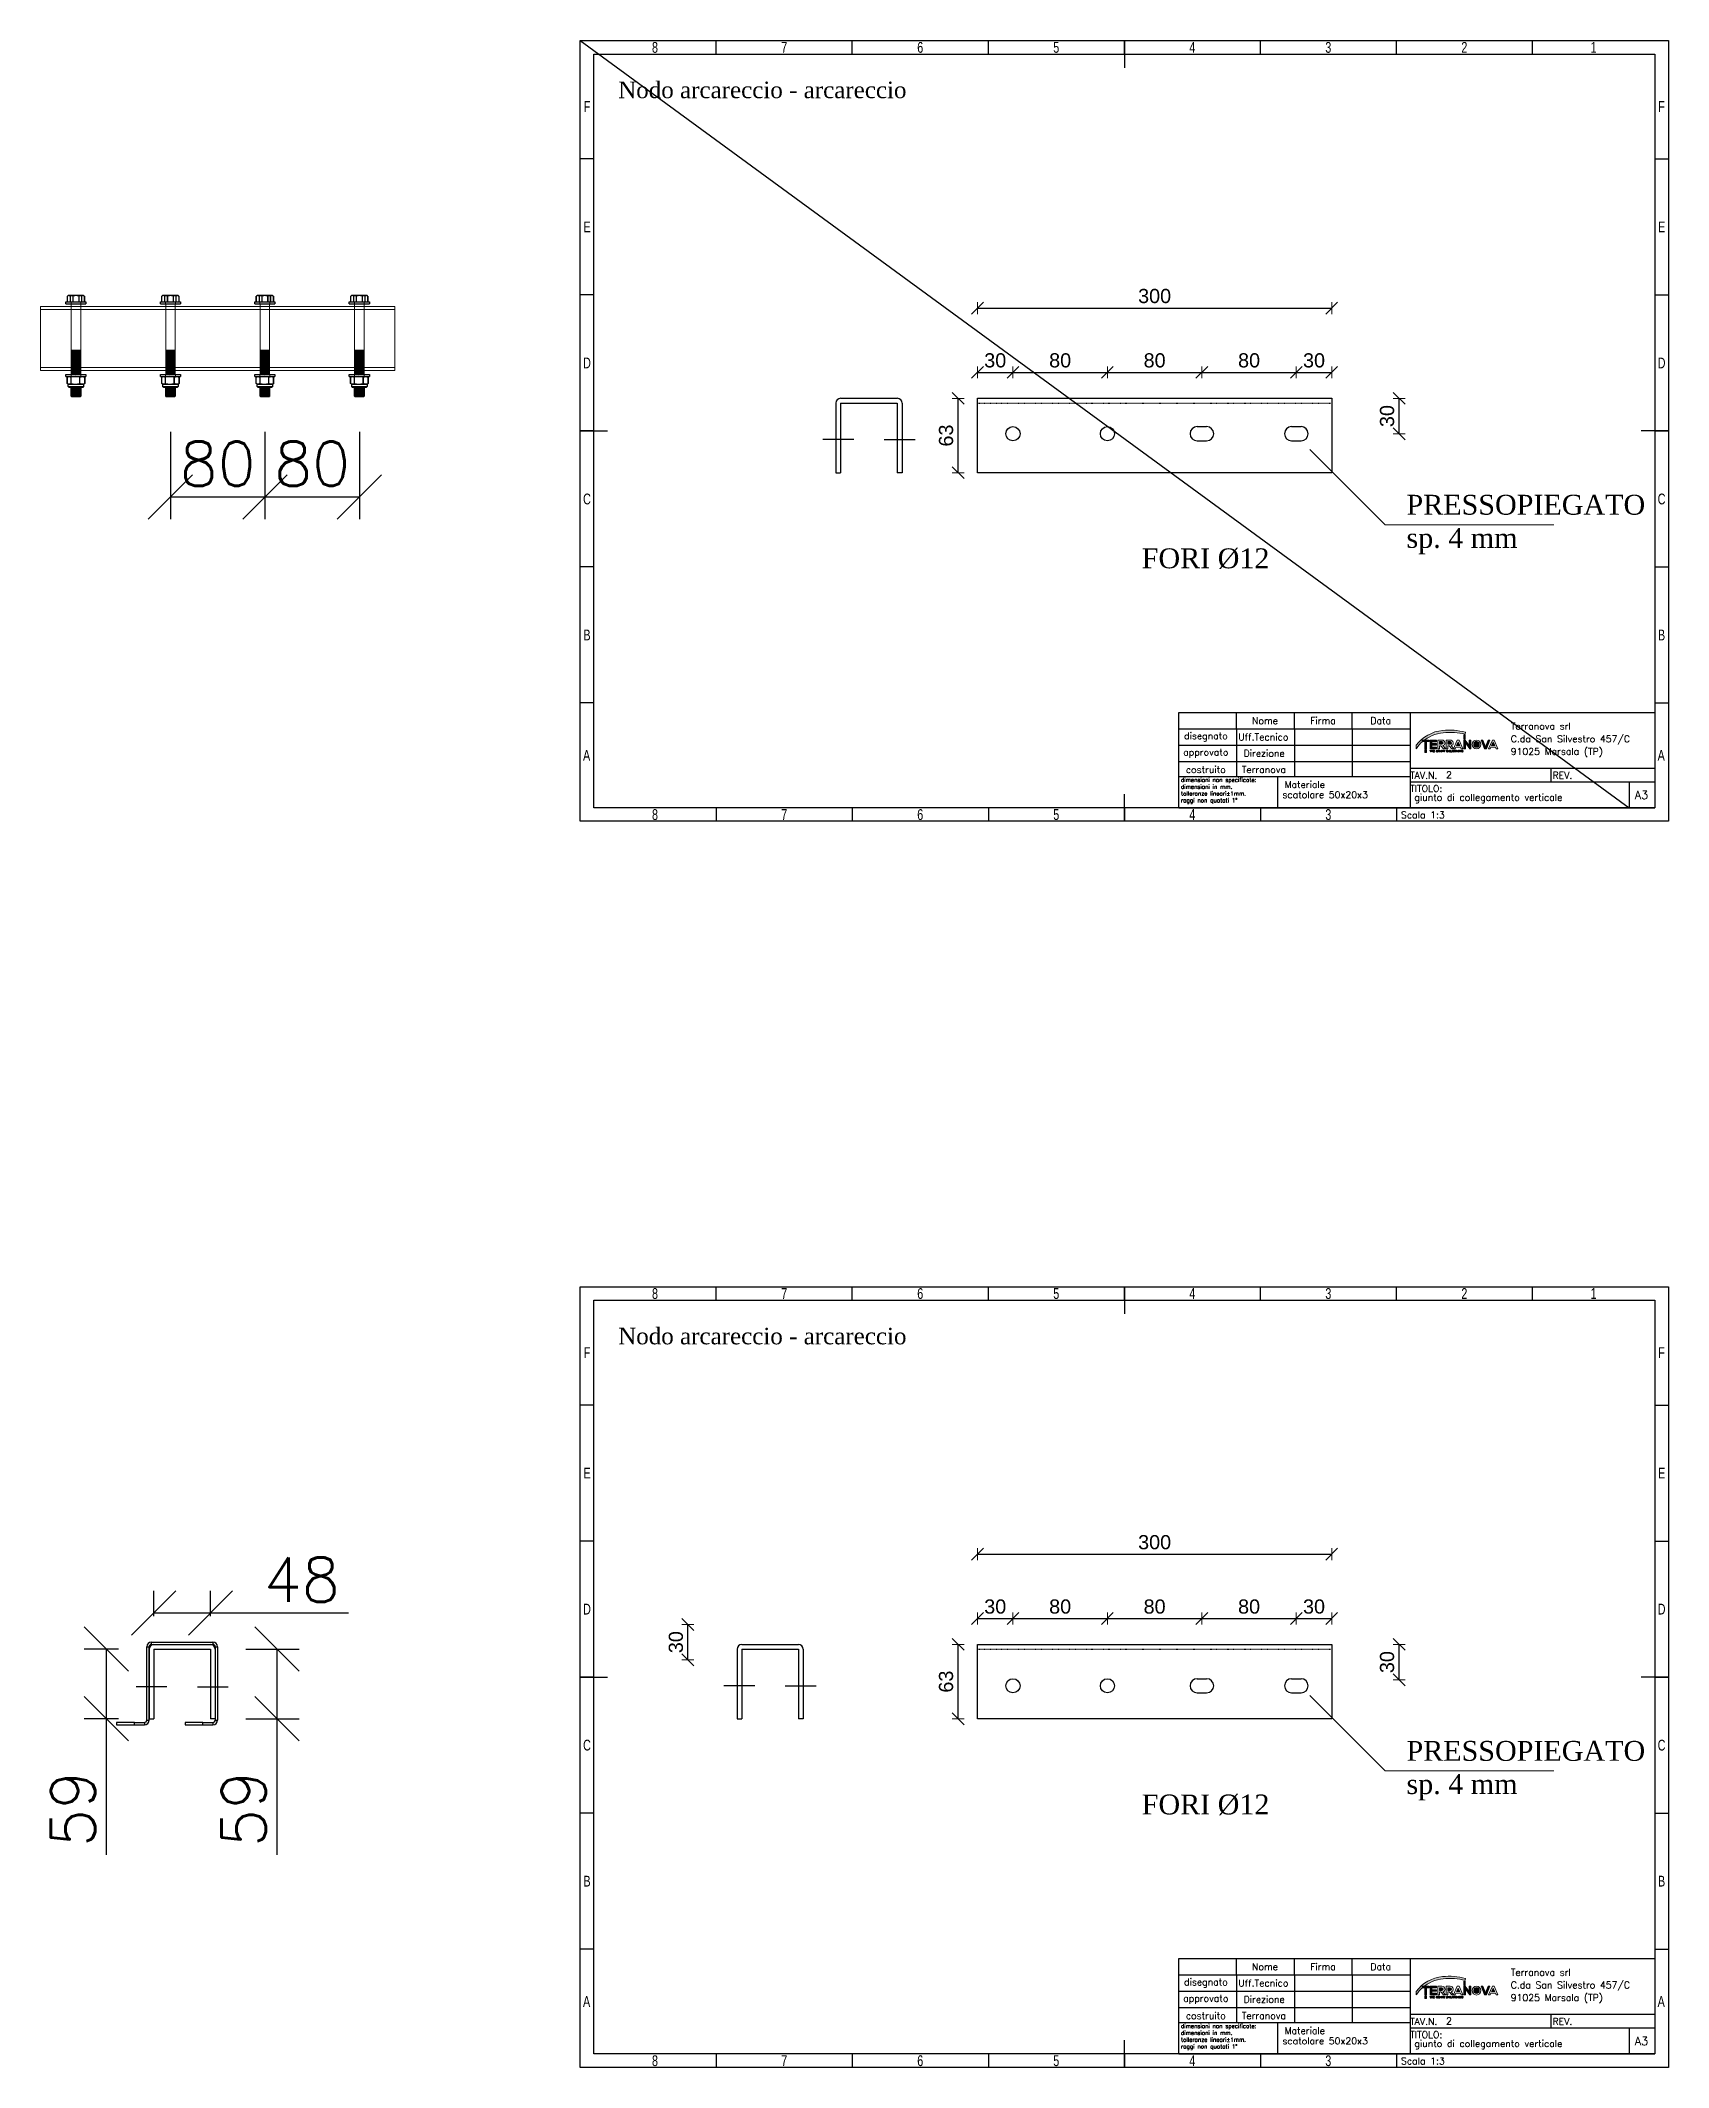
# Model space of a CAD drawing. Header units: millimetres. Extents: x -116399 to 112199, y -90759 to -31335.
# Drawn here: x -3726 to -2348, y -48121 to -46404 of the extents above; entities that cross this region are included whole.
import ezdxf

# ---------------------------------------------------------------- set-up
doc = ezdxf.new("R2010")
doc.units = ezdxf.units.MM
doc.linetypes.add('ACAD_ISO03W100', pattern=[30, 12, -18])
for name, color, linetype, lineweight in [('AZF_0', 7, 'Continuous', 9), ('AZF_2', 2, 'Continuous', 25), ('AZF_QUOTE', 142, 'Continuous', 5), ('cartiglio', 7, 'Continuous', 15), ('Livello 1', 7, 'Continuous', 0)]:
    doc.layers.add(name, color=color, linetype=linetype, lineweight=lineweight)
doc.styles.add('Annotative', font='simplex.shx', dxfattribs={"height": 2.5})
doc.styles.add('Michele', font='simplex.shx', dxfattribs={"height": 2.5})
doc.styles.add('SLDTEXTSTYLE0', font='TXT', dxfattribs={"width": 0.75})
doc.styles.get("Standard").update_dxf_attribs({"font": 'arial.ttf'})
doc.dimstyles.new('Annotative', dxfattribs={"dimscale": 0, "dimtxt": 2.5, "dimasz": 2.5, "dimexe": 1.25, "dimexo": 2, "dimtad": 1, "dimtxsty": 'Annotative', "dimblk": 'OBLIQUE', "dimcen": 2.5, "dimazin": 3, "dimtfac": 1, "dimtmove": 0, "dimatfit": 3, "dimfxl": 1})
doc.dimstyles.new('Q5', dxfattribs={"dimtxt": 12, "dimasz": 0.2, "dimexe": 1.25, "dimexo": 0.75, "dimgap": 4, "dimtad": 1, "dimzin": 12, "dimdsep": 46, "dimtxsty": 'Standard', "dimblk": 'Q', "dimcen": 2.5, "dimse1": 1, "dimse2": 1, "dimazin": 3, "dimtfac": 1.25, "dimtix": 1, "dimtmove": 2, "dimatfit": 3, "dimldrblk": 'Q', "dimfxl": 1, "dimtolj": 1, "dimtzin": 12})

msp = doc.modelspace()

# ---------------------------------------------------------------- texts
at = {"char_height": 5.76, "attachment_point": 1, "style": 'Annotative'}
for s, insert, width in [('2', (-2535.832, -47022.974), 175.51088), ('scatolare 50x20x3', (-2674.403, -47039.851), 101.39267), ('giunto di collegamento verticale', (-2562.759, -47042.089), 175.51088), ('2', (-2535.832, -48078.344), 175.51088), ('scatolare 50x20x3', (-2674.403, -48095.22), 101.39267), ('giunto di collegamento verticale', (-2562.759, -48097.458), 175.51088)]:
    msp.add_mtext(s, dxfattribs=dict(at, insert=insert, width=width))
at = {"layer": 'cartiglio', "attachment_point": 5}
for s, insert, char_height, width in [('\\pxql;{\\fTimes New Roman|b0|i0|c0|p18;\\H0.7018x;Nodo arcareccio - arcareccio}', (-2997.666, -46445.873), 20, 478.77579), ('\\pxql;{\\fTimes New Roman|b0|i0|c0|p18;\\H0.7018x;PRESSOPIEGATO\\Psp. 4 mm}', (-2093.939, -46813.885, 0), 24, 950.82796), ('\\pxql;{\\fTimes New Roman|b0|i0|c0|p18;\\H0.7018x;FORI %%C12}', (-2323.463, -46842.823, 0), 24, 940.22545), ('\\pxql;{\\fTimes New Roman|b0|i0|c0|p18;\\H0.7018x;Nodo arcareccio - arcareccio}', (-2997.666, -47501.242), 20, 478.77579), ('\\pxql;{\\fTimes New Roman|b0|i0|c0|p18;\\H0.7018x;PRESSOPIEGATO\\Psp. 4 mm}', (-2093.939, -47869.254, 0), 24, 950.82796), ('\\pxql;{\\fTimes New Roman|b0|i0|c0|p18;\\H0.7018x;FORI %%C12}', (-2323.463, -47898.193, 0), 24, 940.22545)]:
    msp.add_mtext(s, dxfattribs=dict(at, insert=insert, char_height=char_height, width=width))

# ---------------------------------------------------------------- blocks, each defined once
blk = doc.blocks.new('A$C8598e26f')
at = {"color": 6, "linetype": 'Continuous', "lineweight": 25}
for p, q in [((-7.7, -0.5), (-5.9, 0)), ((-7, 0), (-7.4, -0.2)), ((-7, 0), (-5.9, 0)), ((-5.9, 0), (-5, 0)), ((-5, 0), (-3.2, -0.5)), ((-5, 0), (0, 0)), ((-2.8, -0.5), (0, 0)), ((0, 0), (1.3, 0)), ((1.3, 0), (4.1, -0.5)), ((1.3, 0), (5.4, 0)), ((4.4, -0.5), (5.4, 0)), ((5.4, 0), (5.8, 0)), ((6.4, -0.2), (6, 0)), ((-9, -5.3), (-9, -6.9)), ((8, -5.3), (-9, -5.3)), ((8, -6.9), (-9, -6.9)), ((-7.4, -0.3), (-7.8, -0.5)), ((-7.7, -0.5), (-7.8, -0.5)), ((-7.8, -5.3), (-7.8, -0.5)), ((-7.7, -0.5), (-7.7, -5.3)), ((-2.8, -0.5), (-3.2, -0.5)), ((-3.2, -5.3), (-3.2, -0.5)), ((-2.8, -0.5), (-2.8, -5.3)), ((4.1, -5.3), (4.1, -0.5)), ((4.4, -0.5), (4.1, -0.5)), ((4.4, -0.5), (4.4, -5.3)), ((5.8, 0), (6.8, -0.5)), ((5.8, 0), (6, 0)), ((6.8, -5.3), (6.8, -0.5)), ((8, -6.9), (8, -5.3)), ((-9, -66.9), (-9, -68.5)), ((8, -66.9), (-9, -66.9)), ((8, -68.5), (-9, -68.5)), ((-7, -68.5), (-7.7, -68.9)), ((6.9, -69), (6, -68.5)), ((8, -68.5), (8, -66.9)), ((-7.7, -69), (-7.9, -69)), ((-7.9, -69), (-7.9, -69)), ((-7.9, -69), (-7.9, -74.5)), ((-7.9, -74.5), (-7.9, -69)), ((-7.9, -74.5), (-7.7, -74.6)), ((-7.9, -74.5), (-7.9, -74.5)), ((-7.7, -74.6), (-7, -75)), ((-7, -75), (-7, -77)), ((6, -75), (-7, -75)), ((6, -77), (-7, -77)), ((5.5, -77.5), (-6.5, -77.5)), ((-4.5, -77.5), (-4.5, -78.1)), ((-3.6, -78.1), (-4.5, -78.1)), ((-4.5, -78.3), (-4.5, -79.1)), ((-3.6, -78.3), (-4.5, -78.3)), ((-3.6, -79.1), (-4.5, -79.1)), ((-4.5, -79.3), (-4.5, -80.1)), ((-3.6, -79.3), (-4.5, -79.3)), ((-3.6, -80.1), (-4.5, -80.1)), ((-4.5, -80.3), (-4.5, -81.1)), ((-3.6, -80.3), (-4.5, -80.3)), ((-3.6, -81.1), (-4.5, -81.1)), ((-4.5, -81.3), (-4.5, -82.1)), ((-3.6, -81.3), (-4.5, -81.3)), ((-3.6, -82.1), (-4.5, -82.1)), ((-4.5, -82.3), (-4.5, -83.1)), ((-3.6, -82.3), (-4.5, -82.3)), ((-3.6, -83.1), (-4.5, -83.1)), ((-4.5, -83.3), (-4.5, -84.1)), ((-3.6, -83.3), (-4.5, -83.3)), ((-3.6, -84.1), (-4.5, -84.1)), ((-4.5, -84.3), (-4.5, -85.1)), ((-3.6, -84.3), (-4.5, -84.3)), ((-3.6, -85.1), (-4.5, -85.1)), ((-4.3, -78.1), (-4.3, -78.3)), ((-4.3, -79.1), (-4.3, -79.3)), ((-4.3, -80.1), (-4.3, -80.3)), ((-4.3, -81.1), (-4.3, -81.3)), ((-4.3, -82.1), (-4.3, -82.3)), ((-4.3, -83.1), (-4.3, -83.3)), ((-4.3, -84.1), (-4.3, -84.3)), ((-4.3, -85.1), (-4.3, -85.3)), ((-3.4, -85.3), (-4.3, -85.3)), ((-3.5, -69), (-3.9, -69)), ((-3.9, -74.5), (-3.9, -69)), ((-3.5, -74.5), (-3.9, -74.5)), ((3.5, -78.1), (-3.6, -78.1)), ((3.5, -78.3), (-3.6, -78.3)), ((3.5, -79.1), (-3.6, -79.1)), ((3.5, -79.3), (-3.6, -79.3)), ((3.5, -80.1), (-3.6, -80.1)), ((3.5, -80.3), (-3.6, -80.3)), ((3.5, -81.1), (-3.6, -81.1)), ((3.5, -81.3), (-3.6, -81.3)), ((3.5, -82.1), (-3.6, -82.1)), ((3.5, -82.3), (-3.6, -82.3)), ((3.5, -83.1), (-3.6, -83.1)), ((3.5, -83.3), (-3.6, -83.3)), ((3.5, -84.1), (-3.6, -84.1)), ((3.5, -84.3), (-3.6, -84.3)), ((3.5, -85.1), (-3.6, -85.1)), ((-3.5, -69), (-3.5, -74.5)), ((3.3, -85.3), (-3.4, -85.3)), ((3.3, -78.3), (3.3, -78.1)), ((3.3, -79.3), (3.3, -79.1)), ((3.3, -80.3), (3.3, -80.1)), ((3.3, -81.3), (3.3, -81.1)), ((3.3, -82.3), (3.3, -82.1)), ((3.3, -83.3), (3.3, -83.1)), ((3.3, -84.3), (3.3, -84.1)), ((3.3, -85.3), (3.3, -85.1)), ((3.9, -69), (3.5, -69)), ((3.9, -74.5), (3.5, -74.5)), ((3.5, -78.1), (3.5, -77.5)), ((3.5, -79.1), (3.5, -78.3)), ((3.5, -80.1), (3.5, -79.3)), ((3.5, -81.1), (3.5, -80.3)), ((3.5, -82.1), (3.5, -81.3)), ((3.5, -83.1), (3.5, -82.3)), ((3.5, -84.1), (3.5, -83.3)), ((3.5, -85.1), (3.5, -84.3)), ((3.9, -69), (3.9, -74.5)), ((6, -75), (6.9, -74.5)), ((6, -77), (6, -75)), ((6.9, -74.5), (6.9, -69))]:
    blk.add_line(p, q, dxfattribs=at)
at = {"color": 6, "linetype": 'Continuous', "lineweight": 18}
for p, q in [((-6.8, 0), (-7.4, -0.3)), ((-5.4, -0.5), (-6.4, 0)), ((-2.3, 0), (-5.1, -0.5)), ((4, 0), (2.2, -0.5)), ((6.7, -0.5), (4.9, 0)), ((-5.4, -0.5), (-5.1, -0.5)), ((-5.4, -0.5), (-5.4, -5.3)), ((-5.1, -5.3), (-5.1, -0.5)), ((-4.7, -5.3), (-4.7, -6.9)), ((-4.5, -6.9), (-4.5, -46.1)), ((1.8, -0.5), (-1, 0)), ((1.8, -0.5), (1.8, -5.3)), ((1.8, -0.5), (2.2, -0.5)), ((2.2, -5.3), (2.2, -0.5)), ((3.5, -46.1), (3.5, -6.9)), ((3.7, -6.9), (3.7, -5.3)), ((6.7, -0.5), (6.8, -0.5)), ((6.7, -0.5), (6.7, -5.3)), ((-3.6, -46.1), (-4.5, -46.1)), ((-3.6, -46.3), (-4.5, -46.3)), ((-4.5, -46.3), (-4.5, -47.1)), ((-3.6, -47.1), (-4.5, -47.1)), ((-3.6, -47.3), (-4.5, -47.3)), ((-4.5, -47.3), (-4.5, -48.1)), ((-3.6, -48.1), (-4.5, -48.1)), ((-3.6, -48.3), (-4.5, -48.3)), ((-4.5, -48.3), (-4.5, -49.1)), ((-3.6, -49.1), (-4.5, -49.1)), ((-3.6, -49.3), (-4.5, -49.3)), ((-4.5, -49.3), (-4.5, -50.1)), ((-3.6, -50.1), (-4.5, -50.1)), ((-3.6, -50.3), (-4.5, -50.3)), ((-4.5, -50.3), (-4.5, -51.1)), ((-3.6, -51.1), (-4.5, -51.1)), ((-3.6, -51.3), (-4.5, -51.3)), ((-4.5, -51.3), (-4.5, -52.1)), ((-4.3, -46.1), (-4.3, -46.3)), ((-4.3, -47.1), (-4.3, -47.3)), ((-4.3, -48.1), (-4.3, -48.3)), ((-4.3, -49.1), (-4.3, -49.3)), ((-4.3, -50.1), (-4.3, -50.3)), ((-4.3, -51.1), (-4.3, -51.3)), ((3.5, -46.1), (-3.6, -46.1)), ((3.5, -46.3), (-3.6, -46.3)), ((3.5, -47.1), (-3.6, -47.1)), ((3.5, -47.3), (-3.6, -47.3)), ((3.5, -48.1), (-3.6, -48.1)), ((3.5, -48.3), (-3.6, -48.3)), ((3.5, -49.1), (-3.6, -49.1)), ((3.5, -49.3), (-3.6, -49.3)), ((3.5, -50.1), (-3.6, -50.1)), ((3.5, -50.3), (-3.6, -50.3)), ((3.5, -51.1), (-3.6, -51.1)), ((3.5, -51.3), (-3.6, -51.3)), ((3.3, -46.3), (3.3, -46.1)), ((3.3, -47.3), (3.3, -47.1)), ((3.3, -48.3), (3.3, -48.1)), ((3.3, -49.3), (3.3, -49.1)), ((3.3, -50.3), (3.3, -50.1)), ((3.3, -51.3), (3.3, -51.1)), ((3.5, -47.1), (3.5, -46.3)), ((3.5, -48.1), (3.5, -47.3)), ((3.5, -49.1), (3.5, -48.3)), ((3.5, -50.1), (3.5, -49.3)), ((3.5, -51.1), (3.5, -50.3)), ((3.5, -52.1), (3.5, -51.3)), ((-4.7, -66.9), (-4.7, -68.5)), ((-3.6, -52.1), (-4.5, -52.1)), ((-3.6, -52.3), (-4.5, -52.3)), ((-4.5, -52.3), (-4.5, -53.1)), ((-3.6, -53.1), (-4.5, -53.1)), ((-3.6, -53.3), (-4.5, -53.3)), ((-4.5, -53.3), (-4.5, -54.1)), ((-3.6, -54.1), (-4.5, -54.1)), ((-3.6, -54.3), (-4.5, -54.3)), ((-4.5, -54.3), (-4.5, -55.1)), ((-3.6, -55.1), (-4.5, -55.1)), ((-3.6, -55.3), (-4.5, -55.3)), ((-4.5, -55.3), (-4.5, -56.1)), ((-3.6, -56.1), (-4.5, -56.1)), ((-3.6, -56.3), (-4.5, -56.3)), ((-4.5, -56.3), (-4.5, -57.1)), ((-3.6, -57.1), (-4.5, -57.1)), ((-3.6, -57.3), (-4.5, -57.3)), ((-4.5, -57.3), (-4.5, -58.1)), ((-3.6, -58.1), (-4.5, -58.1)), ((-3.6, -58.3), (-4.5, -58.3)), ((-4.5, -58.3), (-4.5, -59.1)), ((-3.6, -59.1), (-4.5, -59.1)), ((-3.6, -59.3), (-4.5, -59.3)), ((-4.5, -59.3), (-4.5, -60.1)), ((-3.6, -60.1), (-4.5, -60.1)), ((-3.6, -60.3), (-4.5, -60.3)), ((-4.5, -60.3), (-4.5, -61.1)), ((-3.6, -61.1), (-4.5, -61.1)), ((-3.6, -61.3), (-4.5, -61.3)), ((-4.5, -61.3), (-4.5, -62.1)), ((-3.6, -62.1), (-4.5, -62.1)), ((-3.6, -62.3), (-4.5, -62.3)), ((-4.5, -62.3), (-4.5, -63.1)), ((-3.6, -63.1), (-4.5, -63.1)), ((-3.6, -63.3), (-4.5, -63.3)), ((-4.5, -63.3), (-4.5, -64.1)), ((-3.6, -64.1), (-4.5, -64.1)), ((-3.6, -64.3), (-4.5, -64.3)), ((-4.5, -64.3), (-4.5, -65.1)), ((-3.6, -65.1), (-4.5, -65.1)), ((-3.6, -65.3), (-4.5, -65.3)), ((-4.5, -65.3), (-4.5, -66.1)), ((-3.6, -66.1), (-4.5, -66.1)), ((-3.6, -66.3), (-4.5, -66.3)), ((-4.5, -66.3), (-4.5, -66.9)), ((-4.3, -52.1), (-4.3, -52.3)), ((-4.3, -53.1), (-4.3, -53.3)), ((-4.3, -54.1), (-4.3, -54.3)), ((-4.3, -55.1), (-4.3, -55.3)), ((-4.3, -56.1), (-4.3, -56.3)), ((-4.3, -57.1), (-4.3, -57.3)), ((-4.3, -58.1), (-4.3, -58.3)), ((-4.3, -59.1), (-4.3, -59.3)), ((-4.3, -60.1), (-4.3, -60.3)), ((-4.3, -61.1), (-4.3, -61.3)), ((-4.3, -62.1), (-4.3, -62.3)), ((-4.3, -63.1), (-4.3, -63.3)), ((-4.3, -64.1), (-4.3, -64.3)), ((-4.3, -65.1), (-4.3, -65.3)), ((-4.3, -66.1), (-4.3, -66.3)), ((3.5, -52.1), (-3.6, -52.1)), ((3.5, -52.3), (-3.6, -52.3)), ((3.5, -53.1), (-3.6, -53.1)), ((3.5, -53.3), (-3.6, -53.3)), ((3.5, -54.1), (-3.6, -54.1)), ((3.5, -54.3), (-3.6, -54.3)), ((3.5, -55.1), (-3.6, -55.1)), ((3.5, -55.3), (-3.6, -55.3)), ((3.5, -56.1), (-3.6, -56.1)), ((3.5, -56.3), (-3.6, -56.3)), ((3.5, -57.1), (-3.6, -57.1)), ((3.5, -57.3), (-3.6, -57.3)), ((3.5, -58.1), (-3.6, -58.1)), ((3.5, -58.3), (-3.6, -58.3)), ((3.5, -59.1), (-3.6, -59.1)), ((3.5, -59.3), (-3.6, -59.3)), ((3.5, -60.1), (-3.6, -60.1)), ((3.5, -60.3), (-3.6, -60.3)), ((3.5, -61.1), (-3.6, -61.1)), ((3.5, -61.3), (-3.6, -61.3)), ((3.5, -62.1), (-3.6, -62.1)), ((3.5, -62.3), (-3.6, -62.3)), ((3.5, -63.1), (-3.6, -63.1)), ((3.5, -63.3), (-3.6, -63.3)), ((3.5, -64.1), (-3.6, -64.1)), ((3.5, -64.3), (-3.6, -64.3)), ((3.5, -65.1), (-3.6, -65.1)), ((3.5, -65.3), (-3.6, -65.3)), ((3.5, -66.1), (-3.6, -66.1)), ((3.5, -66.3), (-3.6, -66.3)), ((3.3, -52.3), (3.3, -52.1)), ((3.3, -53.3), (3.3, -53.1)), ((3.3, -54.3), (3.3, -54.1)), ((3.3, -55.3), (3.3, -55.1)), ((3.3, -56.3), (3.3, -56.1)), ((3.3, -57.3), (3.3, -57.1)), ((3.3, -58.3), (3.3, -58.1)), ((3.3, -59.3), (3.3, -59.1)), ((3.3, -60.3), (3.3, -60.1)), ((3.3, -61.3), (3.3, -61.1)), ((3.3, -62.3), (3.3, -62.1)), ((3.3, -63.3), (3.3, -63.1)), ((3.3, -64.3), (3.3, -64.1)), ((3.3, -65.3), (3.3, -65.1)), ((3.3, -66.3), (3.3, -66.1)), ((3.5, -53.1), (3.5, -52.3)), ((3.5, -54.1), (3.5, -53.3)), ((3.5, -55.1), (3.5, -54.3)), ((3.5, -56.1), (3.5, -55.3)), ((3.5, -57.1), (3.5, -56.3)), ((3.5, -58.1), (3.5, -57.3)), ((3.5, -59.1), (3.5, -58.3)), ((3.5, -60.1), (3.5, -59.3)), ((3.5, -61.1), (3.5, -60.3)), ((3.5, -62.1), (3.5, -61.3)), ((3.5, -63.1), (3.5, -62.3)), ((3.5, -64.1), (3.5, -63.3)), ((3.5, -65.1), (3.5, -64.3)), ((3.5, -66.1), (3.5, -65.3)), ((3.5, -66.9), (3.5, -66.3)), ((3.7, -68.5), (3.7, -66.9)), ((-7, -77), (-1, -77)), ((-1, -77), (6, -77)), ((6.8, -69), (6.9, -69)), ((6.8, -69), (6.8, -74.5)), ((6.8, -74.5), (6.9, -74.5))]:
    blk.add_line(p, q, dxfattribs=at)
at = {"color": 6, "linetype": 'Continuous', "lineweight": 25, "flags": 128}
for points in [[(-3.5, -69), (0.1, -68.5), (3.5, -69)], [(3.5, -74.5), (-0.1, -75), (-3.5, -74.5)]]:
    blk.add_lwpolyline(points, dxfattribs=at)
at = {"color": 6, "linetype": 'Continuous', "lineweight": 25}
for centre, radius, start, end in [((-5.9, -72.7), 4.17, 61.4887, 118.5113), ((5.3, -71), 2.47, 52.7949, 127.2051), ((-5.9, -70.8), 4.17, 241.4887, 298.5113), ((-6.5, -77), 0.5, 180, 270), ((5.3, -72.6), 2.44, 232.225, 307.775), ((5.5, -77), 0.5, 270, 360)]:
    blk.add_arc(centre, radius, start, end, dxfattribs=at)
blk = doc.blocks.new('A$C5c80db92')
at = {"color": 6, "linetype": 'Continuous', "lineweight": 18}
for p, q in [((300, 27.8), (0, 27.8)), ((0, 27.8), (0, 26.3)), ((0, 26.3), (0, -26.2)), ((300, 25.3), (0, 25.3)), ((300, 27.8), (300, 26.3)), ((300, 26.3), (300, -26.2)), ((300, -23.7), (0, -23.7)), ((300, -26.2), (0, -26.2))]:
    blk.add_line(p, q, dxfattribs=at)
for p in [(30.5, 37.1), (110.5, 37.1), (190.5, 37.1), (270.5, 37.1)]:
    blk.add_blockref('A$C8598e26f', p)
blk = doc.blocks.new('_Oblique')
at = {"color": 0, "linetype": 'ByBlock', "lineweight": -2}
blk.add_line((-0.5, -0.5), (0.5, 0.5), dxfattribs=at)
blk = doc.blocks.new('*D534')
at = {"color": 8, "lineweight": -2}
for p, q in [((-3536.2, -46735.3), (-3536.2, -46809.3)), ((-3456.2, -46735.3), (-3456.2, -46809.3)), ((-3456.2, -46790.6), (-3536.2, -46790.6))]:
    blk.add_line(p, q, dxfattribs=at)
at = {"layer": 'Defpoints', "color": 0}
for p in [(-3536.2, -46705.3), (-3456.2, -46705.3), (-3536.2, -46790.6)]:
    blk.add_point(p, dxfattribs=at)
at = {"color": 8, "lineweight": -2, "xscale": 37.5, "yscale": 37.5, "zscale": 37.5, "rotation": 180}
blk.add_blockref('_Oblique', (-3536.2, -46790.6), dxfattribs=at)
at = {"color": 8, "lineweight": -2, "xscale": 37.5, "yscale": 37.5, "zscale": 37.5}
blk.add_blockref('_Oblique', (-3456.2, -46790.6), dxfattribs=at)
at = {"insert": (-3496.2, -46762.4), "char_height": 37.5, "attachment_point": 5, "style": 'Annotative'}
blk.add_mtext('80', dxfattribs=at)
blk = doc.blocks.new('*D535')
at = {"color": 8, "lineweight": -2}
for p, q in [((-3616.2, -46735.3), (-3616.2, -46809.3)), ((-3536.2, -46735.3), (-3536.2, -46809.3)), ((-3536.2, -46790.6), (-3616.2, -46790.6))]:
    blk.add_line(p, q, dxfattribs=at)
at = {"layer": 'Defpoints', "color": 0}
for p in [(-3616.2, -46705.3), (-3536.2, -46705.3), (-3616.2, -46790.6)]:
    blk.add_point(p, dxfattribs=at)
at = {"color": 8, "lineweight": -2, "xscale": 37.5, "yscale": 37.5, "zscale": 37.5, "rotation": 180}
blk.add_blockref('_Oblique', (-3616.2, -46790.6), dxfattribs=at)
at = {"color": 8, "lineweight": -2, "xscale": 37.5, "yscale": 37.5, "zscale": 37.5}
blk.add_blockref('_Oblique', (-3536.2, -46790.6), dxfattribs=at)
at = {"insert": (-3576.2, -46762.4), "char_height": 37.5, "attachment_point": 5, "style": 'Annotative'}
blk.add_mtext('80', dxfattribs=at)
blk = doc.blocks.new('*D472')
at = {"color": 8, "lineweight": -2}
for p, q in [((-3660.3, -47766.3), (-3689.4, -47766.3)), ((-3670.6, -47766.3), (-3670.6, -47825.3)), ((-3660.3, -47825.3), (-3689.4, -47825.3)), ((-3670.6, -47825.3), (-3670.6, -47940.5))]:
    blk.add_line(p, q, dxfattribs=at)
at = {"layer": 'Defpoints', "color": 0}
for p in [(-3630.3, -47766.3), (-3670.6, -47825.3), (-3630.3, -47825.3)]:
    blk.add_point(p, dxfattribs=at)
at = {"color": 8, "lineweight": -2, "xscale": 37.5, "yscale": 37.5, "zscale": 37.5}
for p, rotation in [((-3670.6, -47766.3), 90), ((-3670.6, -47825.3), 270)]:
    blk.add_blockref('_Oblique', p, dxfattribs=dict(at, rotation=rotation))
at = {"insert": (-3698.8, -47901.7), "char_height": 37.5, "attachment_point": 5, "rotation": 90, "style": 'Annotative'}
blk.add_mtext('59', dxfattribs=at)
blk = doc.blocks.new('*D473')
at = {"color": 8, "lineweight": -2}
for p, q in [((-3630.3, -47738.3), (-3630.3, -47716.9)), ((-3582.3, -47738.3), (-3582.3, -47716.9)), ((-3630.3, -47735.6), (-3582.3, -47735.6)), ((-3582.3, -47735.6), (-3465.3, -47735.6))]:
    blk.add_line(p, q, dxfattribs=at)
at = {"layer": 'Defpoints', "color": 0}
for p in [(-3582.3, -47735.6), (-3630.3, -47768.3), (-3582.3, -47768.3)]:
    blk.add_point(p, dxfattribs=at)
at = {"color": 8, "lineweight": -2, "xscale": 37.5, "yscale": 37.5, "zscale": 37.5, "rotation": 180}
blk.add_blockref('_Oblique', (-3630.3, -47735.6), dxfattribs=at)
at = {"color": 8, "lineweight": -2, "xscale": 37.5, "yscale": 37.5, "zscale": 37.5}
blk.add_blockref('_Oblique', (-3582.3, -47735.6), dxfattribs=at)
at = {"insert": (-3505, -47707.5), "char_height": 37.5, "attachment_point": 5, "style": 'Annotative'}
blk.add_mtext('48', dxfattribs=at)
blk = doc.blocks.new('*D474')
at = {"color": 8, "lineweight": -2}
for p, q in [((-3552.3, -47766.3), (-3507.2, -47766.3)), ((-3526, -47766.3), (-3526, -47825.3)), ((-3552.3, -47825.3), (-3507.2, -47825.3)), ((-3526, -47825.3), (-3526, -47940.5))]:
    blk.add_line(p, q, dxfattribs=at)
at = {"layer": 'Defpoints', "color": 0}
for p in [(-3582.3, -47766.3), (-3582.3, -47825.3), (-3526, -47825.3)]:
    blk.add_point(p, dxfattribs=at)
at = {"color": 8, "lineweight": -2, "xscale": 37.5, "yscale": 37.5, "zscale": 37.5}
for p, rotation in [((-3526, -47766.3), 90), ((-3526, -47825.3), 270)]:
    blk.add_blockref('_Oblique', p, dxfattribs=dict(at, rotation=rotation))
at = {"insert": (-3554.1, -47901.7), "char_height": 37.5, "attachment_point": 5, "rotation": 90, "style": 'Annotative'}
blk.add_mtext('59', dxfattribs=at)
blk = doc.blocks.new('A$C4b1de92e')
at = {"color": 1}
for p, q in [((-24, 0), (24, 0)), ((-28, -4), (-28, -63)), ((-24, -4), (24, -4)), ((-24, -4), (-24, -63)), ((24, -4), (24, -63)), ((28, -4), (28, -63)), ((-28, -63), (-24, -63)), ((28, -63), (24, -63))]:
    blk.add_line(p, q, dxfattribs=at)
for centre, start, end in [((-24, -4), 90, 180), ((24, -4), 0, 90)]:
    blk.add_arc(centre, 4, start, end, dxfattribs=at)
blk = doc.blocks.new('Q')
at = {"color": 4}
blk.add_line((-25, -25), (25, 25), dxfattribs=at)
blk.add_line((0, -25), (0, 25))
blk = doc.blocks.new('*D448')
at = {"layer": 'AZF_QUOTE', "color": 0, "lineweight": -2}
blk.add_line((-2932.5, -47740.4), (-2902.9, -47740.4), dxfattribs=at)
at = {"layer": 'Defpoints', "color": 0}
for p in [(-2902.7, -47740.4), (-2932.7, -47762.3), (-2902.7, -47792.3)]:
    blk.add_point(p, dxfattribs=at)
at = {"layer": 'AZF_QUOTE', "color": 0, "lineweight": -2, "xscale": 0.2, "yscale": 0.2, "zscale": 0.2, "rotation": 180}
blk.add_blockref('Q', (-2932.7, -47740.4), dxfattribs=at)
at = {"layer": 'AZF_QUOTE', "color": 0, "lineweight": -2, "xscale": 0.2, "yscale": 0.2, "zscale": 0.2}
blk.add_blockref('Q', (-2902.7, -47740.4), dxfattribs=at)
at = {"layer": 'AZF_QUOTE', "color": 0, "insert": (-2917.7, -47730.3), "char_height": 12, "attachment_point": 5}
blk.add_mtext('\\A1;30', dxfattribs=at)
blk = doc.blocks.new('*D449')
at = {"layer": 'AZF_QUOTE', "color": 0, "lineweight": -2}
blk.add_line((-2902.5, -47740.4), (-2822.9, -47740.4), dxfattribs=at)
at = {"layer": 'Defpoints', "color": 0}
for p in [(-2822.7, -47740.4), (-2902.7, -47792.3), (-2822.7, -47792.3)]:
    blk.add_point(p, dxfattribs=at)
at = {"layer": 'AZF_QUOTE', "color": 0, "lineweight": -2, "xscale": 0.2, "yscale": 0.2, "zscale": 0.2, "rotation": 180}
blk.add_blockref('Q', (-2902.7, -47740.4), dxfattribs=at)
at = {"layer": 'AZF_QUOTE', "color": 0, "lineweight": -2, "xscale": 0.2, "yscale": 0.2, "zscale": 0.2}
blk.add_blockref('Q', (-2822.7, -47740.4), dxfattribs=at)
at = {"layer": 'AZF_QUOTE', "color": 0, "insert": (-2862.7, -47730.3), "char_height": 12, "attachment_point": 5}
blk.add_mtext('\\A1;80', dxfattribs=at)
blk = doc.blocks.new('*D450')
at = {"layer": 'AZF_QUOTE', "color": 0, "lineweight": -2}
blk.add_line((-2822.5, -47740.4), (-2742.9, -47740.4), dxfattribs=at)
at = {"layer": 'Defpoints', "color": 0}
for p in [(-2742.7, -47740.4), (-2742.7, -47787.3), (-2822.7, -47792.3)]:
    blk.add_point(p, dxfattribs=at)
at = {"layer": 'AZF_QUOTE', "color": 0, "lineweight": -2, "xscale": 0.2, "yscale": 0.2, "zscale": 0.2, "rotation": 180}
blk.add_blockref('Q', (-2822.7, -47740.4), dxfattribs=at)
at = {"layer": 'AZF_QUOTE', "color": 0, "lineweight": -2, "xscale": 0.2, "yscale": 0.2, "zscale": 0.2}
blk.add_blockref('Q', (-2742.7, -47740.4), dxfattribs=at)
at = {"layer": 'AZF_QUOTE', "color": 0, "insert": (-2782.7, -47730.3), "char_height": 12, "attachment_point": 5}
blk.add_mtext('\\A1;80', dxfattribs=at)
blk = doc.blocks.new('*D445')
at = {"layer": 'AZF_QUOTE', "color": 0, "lineweight": -2}
blk.add_line((-2742.5, -47740.4), (-2662.9, -47740.4), dxfattribs=at)
at = {"layer": 'Defpoints', "color": 0}
for p in [(-2662.7, -47740.4), (-2742.7, -47787.3), (-2662.7, -47792.3)]:
    blk.add_point(p, dxfattribs=at)
at = {"layer": 'AZF_QUOTE', "color": 0, "lineweight": -2, "xscale": 0.2, "yscale": 0.2, "zscale": 0.2, "rotation": 180}
blk.add_blockref('Q', (-2742.7, -47740.4), dxfattribs=at)
at = {"layer": 'AZF_QUOTE', "color": 0, "lineweight": -2, "xscale": 0.2, "yscale": 0.2, "zscale": 0.2}
blk.add_blockref('Q', (-2662.7, -47740.4), dxfattribs=at)
at = {"layer": 'AZF_QUOTE', "color": 0, "insert": (-2702.7, -47730.3), "char_height": 12, "attachment_point": 5}
blk.add_mtext('\\A1;80', dxfattribs=at)
blk = doc.blocks.new('*D451')
at = {"layer": 'AZF_QUOTE', "color": 0, "lineweight": -2}
blk.add_line((-2662.5, -47740.4), (-2632.9, -47740.4), dxfattribs=at)
at = {"layer": 'Defpoints', "color": 0}
for p in [(-2632.7, -47740.4), (-2632.7, -47762.3), (-2662.7, -47787.3)]:
    blk.add_point(p, dxfattribs=at)
at = {"layer": 'AZF_QUOTE', "color": 0, "lineweight": -2, "xscale": 0.2, "yscale": 0.2, "zscale": 0.2, "rotation": 180}
blk.add_blockref('Q', (-2662.7, -47740.4), dxfattribs=at)
at = {"layer": 'AZF_QUOTE', "color": 0, "lineweight": -2, "xscale": 0.2, "yscale": 0.2, "zscale": 0.2}
blk.add_blockref('Q', (-2632.7, -47740.4), dxfattribs=at)
at = {"layer": 'AZF_QUOTE', "color": 0, "insert": (-2647.7, -47730.3), "char_height": 12, "attachment_point": 5}
blk.add_mtext('\\A1;30', dxfattribs=at)
blk = doc.blocks.new('*D446')
at = {"layer": 'AZF_QUOTE', "color": 0, "lineweight": -2}
blk.add_line((-2932.5, -47685.9), (-2632.9, -47685.9), dxfattribs=at)
at = {"layer": 'Defpoints', "color": 0}
for p in [(-2632.7, -47685.9), (-2932.7, -47762.3), (-2632.7, -47762.3)]:
    blk.add_point(p, dxfattribs=at)
at = {"layer": 'AZF_QUOTE', "color": 0, "lineweight": -2, "xscale": 0.2, "yscale": 0.2, "zscale": 0.2, "rotation": 180}
blk.add_blockref('Q', (-2932.7, -47685.9), dxfattribs=at)
at = {"layer": 'AZF_QUOTE', "color": 0, "lineweight": -2, "xscale": 0.2, "yscale": 0.2, "zscale": 0.2}
blk.add_blockref('Q', (-2632.7, -47685.9), dxfattribs=at)
at = {"layer": 'AZF_QUOTE', "color": 0, "insert": (-2782.7, -47675.8), "char_height": 12, "attachment_point": 5}
blk.add_mtext('\\A1;300', dxfattribs=at)
blk = doc.blocks.new('*D452')
at = {"layer": 'AZF_QUOTE', "color": 0, "lineweight": -2}
blk.add_line((-2949.1, -47825.1), (-2949.1, -47762.5), dxfattribs=at)
at = {"layer": 'Defpoints', "color": 0}
for p in [(-2949.1, -47762.3), (-2932.7, -47762.3), (-2932.7, -47825.3)]:
    blk.add_point(p, dxfattribs=at)
at = {"layer": 'AZF_QUOTE', "color": 0, "lineweight": -2, "xscale": 0.2, "yscale": 0.2, "zscale": 0.2}
for p, rotation in [((-2949.1, -47762.3), 90), ((-2949.1, -47825.3), 270)]:
    blk.add_blockref('Q', p, dxfattribs=dict(at, rotation=rotation))
at = {"layer": 'AZF_QUOTE', "color": 0, "insert": (-2959.3, -47793.8), "char_height": 12, "attachment_point": 5, "rotation": 90}
blk.add_mtext('\\A1;63', dxfattribs=at)
blk = doc.blocks.new('*D447')
at = {"layer": 'AZF_QUOTE', "color": 0, "lineweight": -2}
blk.add_line((-2575.6, -47792.1), (-2575.6, -47762.5), dxfattribs=at)
at = {"layer": 'Defpoints', "color": 0}
for p in [(-2662.7, -47762.3), (-2575.6, -47762.3), (-2662.7, -47792.3)]:
    blk.add_point(p, dxfattribs=at)
at = {"layer": 'AZF_QUOTE', "color": 0, "lineweight": -2, "xscale": 0.2, "yscale": 0.2, "zscale": 0.2}
for p, rotation in [((-2575.6, -47762.3), 90), ((-2575.6, -47792.3), 270)]:
    blk.add_blockref('Q', p, dxfattribs=dict(at, rotation=rotation))
at = {"layer": 'AZF_QUOTE', "color": 0, "insert": (-2585.8, -47777.3), "char_height": 12, "attachment_point": 5, "rotation": 90}
blk.add_mtext('\\A1;30', dxfattribs=at)
blk = doc.blocks.new('1_3 TERRANOVA oriz A3')
at = {"layer": 'Livello 1'}
h = blk.add_hatch(color=40, dxfattribs=at)
edge = h.paths.add_edge_path()
edge.add_spline(control_points=[(976.1, -762.8), (967.9, -760.6), (959.3, -759.9), (950.9, -760.8), (939.4, -761.9), (928.9, -767.8), (921.9, -777.1), (921.9, -777.1), (921.9, -781), (921.9, -781), (921.9, -781), (922.1, -780.7), (922.1, -780.7), (924, -777.7), (926.3, -775.1), (929, -772.9), (935.4, -767.5), (943.3, -764.1), (951.6, -763.3), (959.8, -762.4), (968, -762.9), (976, -764.9), (976, -764.9), (976.1, -762.8), (976.1, -762.8)], knot_values=[0, 0, 0, 0, 1, 1, 1, 2, 2, 2, 3, 3, 3, 4, 4, 4, 5, 5, 5, 6, 6, 6, 7, 7, 7, 8, 8, 8, 8], degree=3, periodic=0)
h = blk.add_hatch(color=252, dxfattribs=at)
edge = h.paths.add_edge_path()
edge.add_spline(control_points=[(931.3, -773.1), (931.3, -773.1), (928.3, -773.1), (928.3, -773.1), (928.3, -773.1), (928.3, -771.4), (928.3, -771.4), (928.3, -771.4), (936.1, -771.4), (936.1, -771.4), (936.1, -771.4), (936.1, -773.1), (936.1, -773.1), (936.1, -773.1), (933.1, -773.1), (933.1, -773.1), (933.1, -773.1), (933.1, -780.9), (933.1, -780.9), (933.1, -780.9), (931.3, -780.9), (931.3, -780.9), (931.3, -780.9), (931.3, -773.1), (931.3, -773.1)], knot_values=[0, 0, 0, 0, 1, 1, 1, 2, 2, 2, 3, 3, 3, 4, 4, 4, 5, 5, 5, 6, 6, 6, 7, 7, 7, 8, 8, 8, 8], degree=3, periodic=0)
h = blk.add_hatch(color=94, dxfattribs=at)
h.dxf.hatch_style = 2
h.paths.add_polyline_path([(931.4, -781.9), (933.1, -781.9), (933.1, -785.1), (931.4, -785.1)])
h = blk.add_hatch(color=74, dxfattribs=at)
h.dxf.hatch_style = 2
h.paths.add_polyline_path([(931.4, -781.9), (933.1, -781.9), (933.1, -785.1), (931.4, -785.1)])
h = blk.add_hatch(color=252, dxfattribs=at)
edge = h.paths.add_edge_path()
edge.add_spline(control_points=[(944.3, -780.9), (944.3, -780.9), (937.2, -780.9), (937.2, -780.9), (937.2, -780.9), (937.2, -771.4), (937.2, -771.4), (937.2, -771.4), (944.3, -771.4), (944.3, -771.4), (944.3, -771.4), (944.3, -773.2), (944.3, -773.2), (944.3, -773.2), (939, -773.2), (939, -773.2), (939, -773.2), (939, -775.3), (939, -775.3), (939, -775.3), (944.1, -775.3), (944.1, -775.3), (944.1, -775.3), (944.1, -777), (944.1, -777), (944.1, -777), (939, -777), (939, -777), (939, -777), (939, -779.1), (939, -779.1), (939, -779.1), (944.3, -779.1), (944.3, -779.1), (944.3, -779.1), (944.3, -780.9), (944.3, -780.9)], knot_values=[0, 0, 0, 0, 1, 1, 1, 2, 2, 2, 3, 3, 3, 4, 4, 4, 5, 5, 5, 6, 6, 6, 7, 7, 7, 8, 8, 8, 9, 9, 9, 10, 10, 10, 11, 11, 11, 12, 12, 12, 12], degree=3, periodic=0)
h = blk.add_hatch(color=252, dxfattribs=at)
edge = h.paths.add_edge_path()
edge.add_spline(control_points=[(947.4, -773.1), (947.4, -773.1), (947.4, -776.1), (947.4, -776.1), (947.4, -776.1), (950.1, -776.1), (950.1, -776.1), (951, -776.1), (951.7, -775.5), (951.7, -774.6), (951.7, -773.8), (951, -773.1), (950.1, -773.1), (950.1, -773.1), (947.4, -773.1), (947.4, -773.1)], knot_values=[0, 0, 0, 0, 1, 1, 1, 2, 2, 2, 3, 3, 3, 4, 4, 4, 5, 5, 5, 5], degree=3, periodic=0)
edge = h.paths.add_edge_path(flags=0)
h = blk.add_hatch(color=252, dxfattribs=at)
edge = h.paths.add_edge_path()
edge.add_spline(control_points=[(956.6, -773.1), (956.6, -773.1), (956.6, -776.1), (956.6, -776.1), (956.6, -776.1), (959.3, -776.1), (959.3, -776.1), (960.1, -776.2), (960.8, -775.6), (960.9, -774.8), (960.9, -774.8), (960.9, -774.7), (960.9, -774.6), (960.9, -773.8), (960.2, -773.1), (959.4, -773.1), (959.4, -773.1), (959.3, -773.1), (959.3, -773.1), (959.3, -773.1), (956.6, -773.1), (956.6, -773.1)], knot_values=[0, 0, 0, 0, 1, 1, 1, 2, 2, 2, 3, 3, 3, 4, 4, 4, 5, 5, 5, 6, 6, 6, 7, 7, 7, 7], degree=3, periodic=0)
edge = h.paths.add_edge_path(flags=0)
h = blk.add_hatch(color=252, dxfattribs=at)
edge = h.paths.add_edge_path()
edge.add_spline(control_points=[(968.1, -773.4), (968.1, -773.4), (966.4, -777.4), (966.4, -777.4), (966.4, -777.4), (969.9, -777.4), (969.9, -777.4), (969.9, -777.4), (968.1, -773.4), (968.1, -773.4)], knot_values=[0, 0, 0, 0, 1, 1, 1, 2, 2, 2, 3, 3, 3, 3], degree=3, periodic=0)
edge = h.paths.add_edge_path(flags=0)
h = blk.add_hatch(color=74, dxfattribs=at)
h.dxf.hatch_style = 2
h.paths.add_polyline_path([(974.3, -765.7), (976, -765.7), (976, -770.5), (974.3, -770.5)])
h = blk.add_hatch(color=252, dxfattribs=at)
edge = h.paths.add_edge_path()
edge.add_spline(control_points=[(980.4, -771.4), (980.4, -771.4), (982.1, -771.4), (982.1, -771.4), (982.1, -771.4), (982.1, -780.9), (982.1, -780.9), (982.1, -780.9), (981.1, -780.9), (981.1, -780.9), (981.1, -780.9), (976.1, -774.6), (976.1, -774.6), (976.1, -774.6), (976.1, -780.9), (976.1, -780.9), (976.1, -780.9), (974.3, -780.9), (974.3, -780.9), (974.3, -780.9), (974.3, -771.4), (974.3, -771.4), (974.3, -771.4), (976, -771.4), (976, -771.4), (976, -771.4), (980.4, -777.3), (980.4, -777.3), (980.4, -777.3), (980.4, -771.4), (980.4, -771.4)], knot_values=[0, 0, 0, 0, 1, 1, 1, 2, 2, 2, 3, 3, 3, 4, 4, 4, 5, 5, 5, 6, 6, 6, 7, 7, 7, 8, 8, 8, 9, 9, 9, 10, 10, 10, 10], degree=3, periodic=0)
h = blk.add_hatch(color=252, dxfattribs=at)
edge = h.paths.add_edge_path()
edge.add_spline(control_points=[(985.2, -776.2), (985.2, -777.9), (986.6, -779.3), (988.3, -779.3), (990.1, -779.3), (991.4, -777.9), (991.4, -776.2), (991.6, -774.5), (990.3, -773), (988.6, -772.9), (986.9, -772.7), (985.4, -774), (985.2, -775.7), (985.2, -775.9), (985.2, -776), (985.2, -776.2)], knot_values=[0, 0, 0, 0, 1, 1, 1, 2, 2, 2, 3, 3, 3, 4, 4, 4, 5, 5, 5, 5], degree=3, periodic=0)
edge = h.paths.add_edge_path(flags=0)
h = blk.add_hatch(color=252, dxfattribs=at)
edge = h.paths.add_edge_path()
edge.add_spline(control_points=[(999.2, -780.9), (999.2, -780.9), (997.3, -780.9), (997.3, -780.9), (997.3, -780.9), (993.4, -771.4), (993.4, -771.4), (993.4, -771.4), (995.4, -771.4), (995.4, -771.4), (995.4, -771.4), (998.2, -778.8), (998.2, -778.8), (998.2, -778.8), (1001.1, -771.4), (1001.1, -771.4), (1001.1, -771.4), (1003.1, -771.4), (1003.1, -771.4), (1003.1, -771.4), (999.2, -780.9), (999.2, -780.9)], knot_values=[0, 0, 0, 0, 1, 1, 1, 2, 2, 2, 3, 3, 3, 4, 4, 4, 5, 5, 5, 6, 6, 6, 7, 7, 7, 7], degree=3, periodic=0)
h = blk.add_hatch(color=252, dxfattribs=at)
edge = h.paths.add_edge_path()
edge.add_spline(control_points=[(1006.7, -773.4), (1006.7, -773.4), (1005, -777.4), (1005, -777.4), (1005, -777.4), (1008.5, -777.4), (1008.5, -777.4), (1008.5, -777.4), (1006.7, -773.4), (1006.7, -773.4)], knot_values=[0, 0, 0, 0, 1, 1, 1, 2, 2, 2, 3, 3, 3, 3], degree=3, periodic=0)
edge = h.paths.add_edge_path(flags=0)
at = {"color": 7, "linetype": 'Continuous'}
for p, q in [((0, -861), (0, 0)), ((0, 0), (1200, 0)), ((150, -15), (150, 0)), ((300, -15), (300, 0)), ((450, -15), (450, 0)), ((600, 0), (600, -30)), ((600, -15), (600, 0)), ((750, -15), (750, 0)), ((900, -15), (900, 0)), ((1050, -15), (1050, 0)), ((1200, 0), (1200, -861)), ((15, -846), (15, -15)), ((15, -15), (1185, -15)), ((1185, -15), (1185, -846)), ((15, -130.5), (0, -130.5)), ((1185, -130.5), (1200, -130.5)), ((15, -280.5), (0, -280.5)), ((1185, -280.5), (1200, -280.5)), ((0, -430.5), (30, -430.5)), ((15, -430.5), (0, -430.5)), ((1200, -430.5), (1170, -430.5)), ((1185, -430.5), (1200, -430.5)), ((15, -580.5), (0, -580.5)), ((1185, -580.5), (1200, -580.5)), ((15, -730.5), (0, -730.5)), ((1185, -730.5), (1200, -730.5)), ((1185, -846), (15, -846)), ((150, -846), (150, -861)), ((300, -846), (300, -861)), ((450, -846), (450, -861)), ((600, -861), (600, -831)), ((600, -846), (600, -861)), ((750, -846), (750, -861)), ((900, -846), (900, -861)), ((1200, -861), (0, -861))]:
    blk.add_line(p, q, dxfattribs=at)
for p, q in [((660, -846), (660, -741)), ((660, -741), (1185, -741)), ((660, -759), (915, -759)), ((723.7, -759), (723.7, -741)), ((723.7, -759), (723.7, -811.5)), ((787.5, -759), (787.5, -741)), ((787.5, -759), (787.5, -811.5)), ((851.2, -759), (851.2, -741)), ((851.2, -759), (851.2, -811.5)), ((915, -741), (915, -846)), ((1185, -741), (1185, -846)), ((660, -777), (915, -777)), ((660, -795), (915, -795)), ((1185, -802.7), (915, -802.7)), ((1070.5, -817.7), (1070.5, -802.7)), ((660, -811.5), (915, -811.5)), ((768.8, -811.5), (768.8, -846)), ((1185, -817.7), (915, -817.7)), ((1156.7, -817.7), (1156.7, -846)), ((660, -846), (1185, -846))]:
    blk.add_line(p, q)
at = {"layer": 'Livello 1'}
for points in [[(931.4, -781.9), (933.1, -781.9), (933.1, -785.1), (931.4, -785.1)], [(931.4, -781.9), (933.1, -781.9), (933.1, -785.1), (931.4, -785.1)], [(974.3, -765.7), (976, -765.7), (976, -770.5), (974.3, -770.5)]]:
    blk.add_lwpolyline(points, close=True, dxfattribs=at)
for points, knots in [([(976.1, -762.8), (967.9, -760.6), (959.3, -759.9), (950.9, -760.8), (939.4, -761.9), (928.9, -767.8), (921.9, -777.1), (921.9, -777.1), (921.9, -781), (921.9, -781), (921.9, -781), (922.1, -780.7), (922.1, -780.7), (924, -777.7), (926.3, -775.1), (929, -772.9), (935.4, -767.5), (943.3, -764.1), (951.6, -763.3), (959.8, -762.4), (968, -762.9), (976, -764.9), (976, -764.9), (976.1, -762.8), (976.1, -762.8)], [0, 0, 0, 0, 1, 1, 1, 2, 2, 2, 3, 3, 3, 4, 4, 4, 5, 5, 5, 6, 6, 6, 7, 7, 7, 8, 8, 8, 8]), ([(931.3, -773.1), (931.3, -773.1), (928.3, -773.1), (928.3, -773.1), (928.3, -773.1), (928.3, -771.4), (928.3, -771.4), (928.3, -771.4), (936.1, -771.4), (936.1, -771.4), (936.1, -771.4), (936.1, -773.1), (936.1, -773.1), (936.1, -773.1), (933.1, -773.1), (933.1, -773.1), (933.1, -773.1), (933.1, -780.9), (933.1, -780.9), (933.1, -780.9), (931.3, -780.9), (931.3, -780.9), (931.3, -780.9), (931.3, -773.1), (931.3, -773.1)], [0, 0, 0, 0, 1, 1, 1, 2, 2, 2, 3, 3, 3, 4, 4, 4, 5, 5, 5, 6, 6, 6, 7, 7, 7, 8, 8, 8, 8]), ([(944.3, -780.9), (944.3, -780.9), (937.2, -780.9), (937.2, -780.9), (937.2, -780.9), (937.2, -771.4), (937.2, -771.4), (937.2, -771.4), (944.3, -771.4), (944.3, -771.4), (944.3, -771.4), (944.3, -773.2), (944.3, -773.2), (944.3, -773.2), (939, -773.2), (939, -773.2), (939, -773.2), (939, -775.3), (939, -775.3), (939, -775.3), (944.1, -775.3), (944.1, -775.3), (944.1, -775.3), (944.1, -777), (944.1, -777), (944.1, -777), (939, -777), (939, -777), (939, -777), (939, -779.1), (939, -779.1), (939, -779.1), (944.3, -779.1), (944.3, -779.1), (944.3, -779.1), (944.3, -780.9), (944.3, -780.9)], [0, 0, 0, 0, 1, 1, 1, 2, 2, 2, 3, 3, 3, 4, 4, 4, 5, 5, 5, 6, 6, 6, 7, 7, 7, 8, 8, 8, 9, 9, 9, 10, 10, 10, 11, 11, 11, 12, 12, 12, 12]), ([(954, -780.9), (954, -780.9), (951.9, -780.9), (951.9, -780.9), (951.9, -780.9), (949.1, -777.7), (949.1, -777.7), (949.1, -777.7), (947.4, -777.7), (947.4, -777.7), (947.4, -777.7), (947.4, -780.9), (947.4, -780.9), (947.4, -780.9), (945.6, -780.9), (945.6, -780.9), (945.6, -780.9), (945.6, -771.4), (945.6, -771.4), (945.6, -771.4), (950.1, -771.4), (950.1, -771.4), (951.9, -771.3), (953.4, -772.6), (953.5, -774.3), (953.6, -774.4), (953.6, -774.5), (953.6, -774.6), (953.7, -776), (952.6, -777.3), (951.2, -777.5), (951.2, -777.5), (954, -780.8), (954, -780.8), (954, -780.8), (954, -780.9), (954, -780.9)], [0, 0, 0, 0, 1, 1, 1, 2, 2, 2, 3, 3, 3, 4, 4, 4, 5, 5, 5, 6, 6, 6, 7, 7, 7, 8, 8, 8, 9, 9, 9, 10, 10, 10, 11, 11, 11, 12, 12, 12, 12]), ([(947.4, -773.1), (947.4, -773.1), (947.4, -776.1), (947.4, -776.1), (947.4, -776.1), (950.1, -776.1), (950.1, -776.1), (951, -776.1), (951.7, -775.5), (951.7, -774.6), (951.7, -773.8), (951, -773.1), (950.1, -773.1), (950.1, -773.1), (947.4, -773.1), (947.4, -773.1)], [0, 0, 0, 0, 1, 1, 1, 2, 2, 2, 3, 3, 3, 4, 4, 4, 5, 5, 5, 5]), ([(963.1, -780.9), (963.1, -780.9), (961, -780.9), (961, -780.9), (961, -780.9), (958.3, -777.7), (958.3, -777.7), (958.3, -777.7), (956.6, -777.7), (956.6, -777.7), (956.6, -777.7), (956.6, -780.9), (956.6, -780.9), (956.6, -780.9), (954.7, -780.9), (954.7, -780.9), (954.7, -780.9), (954.7, -771.4), (954.7, -771.4), (954.7, -771.4), (959.2, -771.4), (959.2, -771.4), (961, -771.3), (962.5, -772.6), (962.6, -774.3), (962.6, -774.4), (962.6, -774.5), (962.6, -774.6), (962.8, -776), (961.7, -777.3), (960.3, -777.5), (960.3, -777.5), (963.1, -780.8), (963.1, -780.8), (963.1, -780.8), (963.1, -780.9), (963.1, -780.9)], [0, 0, 0, 0, 1, 1, 1, 2, 2, 2, 3, 3, 3, 4, 4, 4, 5, 5, 5, 6, 6, 6, 7, 7, 7, 8, 8, 8, 9, 9, 9, 10, 10, 10, 11, 11, 11, 12, 12, 12, 12]), ([(956.6, -773.1), (956.6, -773.1), (956.6, -776.1), (956.6, -776.1), (956.6, -776.1), (959.3, -776.1), (959.3, -776.1), (960.1, -776.2), (960.8, -775.6), (960.9, -774.8), (960.9, -774.8), (960.9, -774.7), (960.9, -774.6), (960.9, -773.8), (960.2, -773.1), (959.4, -773.1), (959.4, -773.1), (959.3, -773.1), (959.3, -773.1), (959.3, -773.1), (956.6, -773.1), (956.6, -773.1)], [0, 0, 0, 0, 1, 1, 1, 2, 2, 2, 3, 3, 3, 4, 4, 4, 5, 5, 5, 6, 6, 6, 7, 7, 7, 7]), ([(970.6, -779.1), (970.6, -779.1), (965.6, -779.1), (965.6, -779.1), (965.6, -779.1), (964.8, -780.9), (964.8, -780.9), (964.8, -780.9), (962.9, -780.9), (962.9, -780.9), (962.9, -780.9), (967.1, -771.4), (967.1, -771.4), (967.1, -771.4), (969.1, -771.4), (969.1, -771.4), (969.1, -771.4), (973.3, -780.9), (973.3, -780.9), (973.3, -780.9), (971.4, -780.9), (971.4, -780.9), (971.4, -780.9), (970.6, -779.1), (970.6, -779.1)], [0, 0, 0, 0, 1, 1, 1, 2, 2, 2, 3, 3, 3, 4, 4, 4, 5, 5, 5, 6, 6, 6, 7, 7, 7, 8, 8, 8, 8]), ([(968.1, -773.4), (968.1, -773.4), (966.4, -777.4), (966.4, -777.4), (966.4, -777.4), (969.9, -777.4), (969.9, -777.4), (969.9, -777.4), (968.1, -773.4), (968.1, -773.4)], [0, 0, 0, 0, 1, 1, 1, 2, 2, 2, 3, 3, 3, 3]), ([(980.4, -771.4), (980.4, -771.4), (982.1, -771.4), (982.1, -771.4), (982.1, -771.4), (982.1, -780.9), (982.1, -780.9), (982.1, -780.9), (981.1, -780.9), (981.1, -780.9), (981.1, -780.9), (976.1, -774.6), (976.1, -774.6), (976.1, -774.6), (976.1, -780.9), (976.1, -780.9), (976.1, -780.9), (974.3, -780.9), (974.3, -780.9), (974.3, -780.9), (974.3, -771.4), (974.3, -771.4), (974.3, -771.4), (976, -771.4), (976, -771.4), (976, -771.4), (980.4, -777.3), (980.4, -777.3), (980.4, -777.3), (980.4, -771.4), (980.4, -771.4)], [0, 0, 0, 0, 1, 1, 1, 2, 2, 2, 3, 3, 3, 4, 4, 4, 5, 5, 5, 6, 6, 6, 7, 7, 7, 8, 8, 8, 9, 9, 9, 10, 10, 10, 10]), ([(993.2, -776.2), (993.2, -778.9), (991, -781.1), (988.3, -781.1), (985.7, -781.1), (983.5, -778.9), (983.5, -776.2), (983.5, -776.2), (983.5, -776.2), (983.5, -776.2), (983.5, -773.5), (985.7, -771.4), (988.3, -771.4), (991, -771.4), (993.2, -773.5), (993.2, -776.2), (993.2, -776.2), (993.2, -776.2), (993.2, -776.2)], [0, 0, 0, 0, 1, 1, 1, 2, 2, 2, 3, 3, 3, 4, 4, 4, 5, 5, 5, 6, 6, 6, 6]), ([(985.2, -776.2), (985.2, -777.9), (986.6, -779.3), (988.3, -779.3), (990.1, -779.3), (991.4, -777.9), (991.4, -776.2), (991.6, -774.5), (990.3, -773), (988.6, -772.9), (986.9, -772.7), (985.4, -774), (985.2, -775.7), (985.2, -775.9), (985.2, -776), (985.2, -776.2)], [0, 0, 0, 0, 1, 1, 1, 2, 2, 2, 3, 3, 3, 4, 4, 4, 5, 5, 5, 5]), ([(999.2, -780.9), (999.2, -780.9), (997.3, -780.9), (997.3, -780.9), (997.3, -780.9), (993.4, -771.4), (993.4, -771.4), (993.4, -771.4), (995.4, -771.4), (995.4, -771.4), (995.4, -771.4), (998.2, -778.8), (998.2, -778.8), (998.2, -778.8), (1001.1, -771.4), (1001.1, -771.4), (1001.1, -771.4), (1003.1, -771.4), (1003.1, -771.4), (1003.1, -771.4), (999.2, -780.9), (999.2, -780.9)], [0, 0, 0, 0, 1, 1, 1, 2, 2, 2, 3, 3, 3, 4, 4, 4, 5, 5, 5, 6, 6, 6, 7, 7, 7, 7]), ([(1009.2, -779.1), (1009.2, -779.1), (1004.3, -779.1), (1004.3, -779.1), (1004.3, -779.1), (1003.4, -780.9), (1003.4, -780.9), (1003.4, -780.9), (1001.5, -780.9), (1001.5, -780.9), (1001.5, -780.9), (1005.8, -771.4), (1005.8, -771.4), (1005.8, -771.4), (1007.7, -771.4), (1007.7, -771.4), (1007.7, -771.4), (1011.9, -780.9), (1011.9, -780.9), (1011.9, -780.9), (1010, -780.9), (1010, -780.9), (1010, -780.9), (1009.2, -779.1), (1009.2, -779.1)], [0, 0, 0, 0, 1, 1, 1, 2, 2, 2, 3, 3, 3, 4, 4, 4, 5, 5, 5, 6, 6, 6, 7, 7, 7, 8, 8, 8, 8]), ([(1006.7, -773.4), (1006.7, -773.4), (1005, -777.4), (1005, -777.4), (1005, -777.4), (1008.5, -777.4), (1008.5, -777.4), (1008.5, -777.4), (1006.7, -773.4), (1006.7, -773.4)], [0, 0, 0, 0, 1, 1, 1, 2, 2, 2, 3, 3, 3, 3]), ([(936.9, -782.4), (936.9, -782.4), (937.3, -782.4), (937.3, -782.4), (937.3, -782.4), (937.8, -784), (937.8, -784), (937.8, -784), (938.3, -782.4), (938.3, -782.4), (938.3, -782.4), (938.7, -782.4), (938.7, -782.4), (938.7, -782.4), (939.2, -784), (939.2, -784), (939.2, -784), (939.7, -782.4), (939.7, -782.4), (939.7, -782.4), (940.1, -782.4), (940.1, -782.4), (940.1, -782.4), (939.4, -784.5), (939.4, -784.5), (939.4, -784.5), (939, -784.5), (939, -784.5), (939, -784.5), (938.5, -783), (938.5, -783), (938.5, -783), (938, -784.5), (938, -784.5), (938, -784.5), (937.6, -784.5), (937.6, -784.5), (937.6, -784.5), (936.9, -782.4), (936.9, -782.4)], [0, 0, 0, 0, 1, 1, 1, 2, 2, 2, 3, 3, 3, 4, 4, 4, 5, 5, 5, 6, 6, 6, 7, 7, 7, 8, 8, 8, 9, 9, 9, 10, 10, 10, 11, 11, 11, 12, 12, 12, 13, 13, 13, 13]), ([(940.5, -782.4), (940.5, -782.4), (942.1, -782.4), (942.1, -782.4), (942.1, -782.4), (942.1, -782.8), (942.1, -782.8), (942.1, -782.8), (940.9, -782.8), (940.9, -782.8), (940.9, -782.8), (940.9, -783.3), (940.9, -783.3), (940.9, -783.3), (941.9, -783.3), (941.9, -783.3), (941.9, -783.3), (941.9, -783.6), (941.9, -783.6), (941.9, -783.6), (940.9, -783.6), (940.9, -783.6), (940.9, -783.6), (940.9, -784.2), (940.9, -784.2), (940.9, -784.2), (942.1, -784.2), (942.1, -784.2), (942.1, -784.2), (942.1, -784.6), (942.1, -784.6), (942.1, -784.6), (940.5, -784.6), (940.5, -784.6), (940.5, -784.6), (940.5, -782.4), (940.5, -782.4)], [0, 0, 0, 0, 1, 1, 1, 2, 2, 2, 3, 3, 3, 4, 4, 4, 5, 5, 5, 6, 6, 6, 7, 7, 7, 8, 8, 8, 9, 9, 9, 10, 10, 10, 11, 11, 11, 12, 12, 12, 12]), ([(943.4, -783.5), (943.4, -783.5), (943.4, -783.5), (943.4, -783.5), (943.4, -782.9), (943.9, -782.4), (944.5, -782.4), (944.8, -782.4), (945.1, -782.5), (945.3, -782.7), (945.3, -782.7), (945.1, -783), (945.1, -783), (944.9, -782.9), (944.7, -782.8), (944.5, -782.8), (944.1, -782.8), (943.8, -783.1), (943.8, -783.5), (943.8, -783.5), (943.8, -783.5), (943.8, -783.5), (943.8, -783.9), (944.1, -784.3), (944.5, -784.3), (944.5, -784.3), (944.5, -784.3), (944.5, -784.3), (944.7, -784.3), (944.9, -784.3), (945, -784.1), (945, -784.1), (945, -783.7), (945, -783.7), (945, -783.7), (944.5, -783.7), (944.5, -783.7), (944.5, -783.7), (944.5, -783.4), (944.5, -783.4), (944.5, -783.4), (945.4, -783.4), (945.4, -783.4), (945.4, -783.4), (945.4, -784.3), (945.4, -784.3), (945.2, -784.5), (944.8, -784.7), (944.5, -784.7), (943.9, -784.7), (943.4, -784.2), (943.4, -783.6), (943.4, -783.6), (943.4, -783.5), (943.4, -783.5)], [0, 0, 0, 0, 1, 1, 1, 2, 2, 2, 3, 3, 3, 4, 4, 4, 5, 5, 5, 6, 6, 6, 7, 7, 7, 8, 8, 8, 9, 9, 9, 10, 10, 10, 11, 11, 11, 12, 12, 12, 13, 13, 13, 14, 14, 14, 15, 15, 15, 16, 16, 16, 17, 17, 17, 18, 18, 18, 18]), ([(946, -782.4), (946, -782.4), (946.9, -782.4), (946.9, -782.4), (947.2, -782.4), (947.4, -782.5), (947.5, -782.6), (947.7, -782.8), (947.7, -782.9), (947.7, -783.1), (947.7, -783.1), (947.7, -783.1), (947.7, -783.1), (947.7, -783.4), (947.5, -783.7), (947.2, -783.7), (947.2, -783.7), (947.8, -784.5), (947.8, -784.5), (947.8, -784.5), (947.3, -784.5), (947.3, -784.5), (947.3, -784.5), (946.8, -783.8), (946.8, -783.8), (946.8, -783.8), (946.3, -783.8), (946.3, -783.8), (946.3, -783.8), (946.3, -784.5), (946.3, -784.5), (946.3, -784.5), (946, -784.5), (946, -784.5), (946, -784.5), (946, -782.4), (946, -782.4)], [0, 0, 0, 0, 1, 1, 1, 2, 2, 2, 3, 3, 3, 4, 4, 4, 5, 5, 5, 6, 6, 6, 7, 7, 7, 8, 8, 8, 9, 9, 9, 10, 10, 10, 11, 11, 11, 12, 12, 12, 12]), ([(946.9, -783.5), (947.2, -783.5), (947.3, -783.3), (947.3, -783.1), (947.3, -783.1), (947.3, -783.1), (947.3, -783.1), (947.3, -782.9), (947.2, -782.8), (946.9, -782.8), (946.9, -782.8), (946.3, -782.8), (946.3, -782.8), (946.3, -782.8), (946.3, -783.5), (946.3, -783.5), (946.3, -783.5), (946.9, -783.5), (946.9, -783.5)], [0, 0, 0, 0, 1, 1, 1, 2, 2, 2, 3, 3, 3, 4, 4, 4, 5, 5, 5, 6, 6, 6, 6]), ([(948.1, -783.5), (948.1, -783.5), (948.1, -783.5), (948.1, -783.5), (948.2, -782.9), (948.7, -782.4), (949.4, -782.5), (949.9, -782.5), (950.3, -783), (950.4, -783.5), (950.4, -783.5), (950.4, -783.5), (950.4, -783.5), (950.4, -784.1), (949.9, -784.6), (949.4, -784.6), (949.3, -784.6), (949.3, -784.6), (949.2, -784.6), (948.7, -784.6), (948.2, -784.2), (948.1, -783.6), (948.1, -783.6), (948.1, -783.5), (948.1, -783.5)], [0, 0, 0, 0, 1, 1, 1, 2, 2, 2, 3, 3, 3, 4, 4, 4, 5, 5, 5, 6, 6, 6, 7, 7, 7, 8, 8, 8, 8]), ([(950, -783.5), (950, -783.5), (950, -783.5), (950, -783.5), (950, -783.1), (949.7, -782.8), (949.3, -782.7), (949.3, -782.7), (949.2, -782.7), (949.2, -782.7), (948.8, -782.7), (948.5, -783.1), (948.5, -783.5), (948.5, -783.5), (948.5, -783.5), (948.5, -783.5), (948.5, -783.5), (948.5, -783.5), (948.5, -783.5), (948.5, -783.9), (948.8, -784.2), (949.2, -784.3), (949.2, -784.3), (949.2, -784.3), (949.2, -784.3), (949.6, -784.3), (950, -783.9), (950, -783.5), (950, -783.5), (950, -783.5), (950, -783.5)], [0, 0, 0, 0, 1, 1, 1, 2, 2, 2, 3, 3, 3, 4, 4, 4, 5, 5, 5, 6, 6, 6, 7, 7, 7, 8, 8, 8, 9, 9, 9, 10, 10, 10, 10]), ([(950.6, -782.4), (950.6, -782.4), (951, -782.4), (951, -782.4), (951, -782.4), (951.5, -784), (951.5, -784), (951.5, -784), (952, -782.4), (952, -782.4), (952, -782.4), (952.3, -782.4), (952.3, -782.4), (952.3, -782.4), (952.9, -784), (952.9, -784), (952.9, -784), (953.4, -782.4), (953.4, -782.4), (953.4, -782.4), (953.8, -782.4), (953.8, -782.4), (953.8, -782.4), (953, -784.5), (953, -784.5), (953, -784.5), (952.7, -784.5), (952.7, -784.5), (952.7, -784.5), (952.2, -783), (952.2, -783), (952.2, -783), (951.6, -784.5), (951.6, -784.5), (951.6, -784.5), (951.3, -784.5), (951.3, -784.5), (951.3, -784.5), (950.6, -782.4), (950.6, -782.4)], [0, 0, 0, 0, 1, 1, 1, 2, 2, 2, 3, 3, 3, 4, 4, 4, 5, 5, 5, 6, 6, 6, 7, 7, 7, 8, 8, 8, 9, 9, 9, 10, 10, 10, 11, 11, 11, 12, 12, 12, 13, 13, 13, 13]), ([(955, -784.3), (955, -784.3), (955.2, -784), (955.2, -784), (955.4, -784.2), (955.6, -784.3), (955.9, -784.3), (956.1, -784.3), (956.3, -784.2), (956.3, -784), (956.3, -784), (956.3, -784), (956.3, -784), (956.3, -783.8), (956.2, -783.8), (955.8, -783.7), (955.4, -783.6), (955.1, -783.4), (955.1, -783), (955.1, -783), (955.1, -783), (955.1, -783), (955.1, -782.7), (955.4, -782.4), (955.8, -782.4), (955.8, -782.4), (955.8, -782.4), (955.8, -782.4), (956.1, -782.4), (956.4, -782.5), (956.6, -782.7), (956.6, -782.7), (956.4, -783), (956.4, -783), (956.2, -782.8), (956, -782.7), (955.8, -782.7), (955.6, -782.7), (955.4, -782.8), (955.4, -783), (955.4, -783), (955.4, -783), (955.4, -783), (955.4, -783.2), (955.5, -783.2), (956, -783.3), (956.4, -783.4), (956.6, -783.6), (956.6, -783.9), (956.6, -783.9), (956.6, -783.9), (956.6, -783.9), (956.6, -784.3), (956.3, -784.6), (955.9, -784.6), (955.6, -784.6), (955.2, -784.5), (955, -784.3)], [0, 0, 0, 0, 1, 1, 1, 2, 2, 2, 3, 3, 3, 4, 4, 4, 5, 5, 5, 6, 6, 6, 7, 7, 7, 8, 8, 8, 9, 9, 9, 10, 10, 10, 11, 11, 11, 12, 12, 12, 13, 13, 13, 14, 14, 14, 15, 15, 15, 16, 16, 16, 17, 17, 17, 18, 18, 18, 19, 19, 19, 19]), ([(957, -783.5), (957, -783.5), (957, -783.5), (957, -783.5), (957.1, -782.9), (957.6, -782.4), (958.3, -782.5), (958.8, -782.5), (959.2, -783), (959.3, -783.5), (959.3, -783.5), (959.3, -783.5), (959.3, -783.5), (959.3, -784.1), (958.8, -784.6), (958.3, -784.6), (958.2, -784.6), (958.2, -784.6), (958.1, -784.6), (957.6, -784.6), (957.1, -784.2), (957, -783.6), (957, -783.6), (957, -783.5), (957, -783.5)], [0, 0, 0, 0, 1, 1, 1, 2, 2, 2, 3, 3, 3, 4, 4, 4, 5, 5, 5, 6, 6, 6, 7, 7, 7, 8, 8, 8, 8]), ([(958.9, -783.5), (958.9, -783.5), (958.9, -783.5), (958.9, -783.5), (958.9, -783.1), (958.6, -782.8), (958.1, -782.7), (958.1, -782.7), (958.1, -782.7), (958.1, -782.7), (957.7, -782.7), (957.4, -783.1), (957.4, -783.5), (957.4, -783.5), (957.4, -783.5), (957.4, -783.5), (957.4, -783.5), (957.4, -783.5), (957.4, -783.5), (957.4, -783.9), (957.7, -784.2), (958.1, -784.3), (958.1, -784.3), (958.1, -784.3), (958.1, -784.3), (958.5, -784.3), (958.9, -783.9), (958.9, -783.5), (958.9, -783.5), (958.9, -783.5), (958.9, -783.5), (958.9, -783.5), (958.9, -783.5), (958.9, -783.5)], [0, 0, 0, 0, 1, 1, 1, 2, 2, 2, 3, 3, 3, 4, 4, 4, 5, 5, 5, 6, 6, 6, 7, 7, 7, 8, 8, 8, 9, 9, 9, 10, 10, 10, 11, 11, 11, 11]), ([(959.7, -782.4), (959.7, -782.4), (960.1, -782.4), (960.1, -782.4), (960.1, -782.4), (960.1, -784.2), (960.1, -784.2), (960.1, -784.2), (961.2, -784.2), (961.2, -784.2), (961.2, -784.2), (961.2, -784.6), (961.2, -784.6), (961.2, -784.6), (959.7, -784.6), (959.7, -784.6), (959.7, -784.6), (959.7, -782.4), (959.7, -782.4)], [0, 0, 0, 0, 1, 1, 1, 2, 2, 2, 3, 3, 3, 4, 4, 4, 5, 5, 5, 6, 6, 6, 6]), ([(961.6, -783.7), (961.6, -783.7), (961.6, -782.4), (961.6, -782.4), (961.6, -782.4), (962, -782.4), (962, -782.4), (962, -782.4), (962, -783.6), (962, -783.6), (962, -784), (962.2, -784.3), (962.5, -784.3), (962.8, -784.3), (963, -784.1), (963, -783.7), (963, -783.7), (963, -782.4), (963, -782.4), (963, -782.4), (963.4, -782.4), (963.4, -782.4), (963.4, -782.4), (963.4, -783.6), (963.4, -783.6), (963.5, -784.1), (963.1, -784.5), (962.7, -784.6), (962.6, -784.6), (962.5, -784.6), (962.5, -784.6), (962, -784.6), (961.6, -784.3), (961.6, -783.8), (961.6, -783.8), (961.6, -783.7), (961.6, -783.7)], [0, 0, 0, 0, 1, 1, 1, 2, 2, 2, 3, 3, 3, 4, 4, 4, 5, 5, 5, 6, 6, 6, 7, 7, 7, 8, 8, 8, 9, 9, 9, 10, 10, 10, 11, 11, 11, 12, 12, 12, 12]), ([(964.5, -782.8), (964.5, -782.8), (963.8, -782.8), (963.8, -782.8), (963.8, -782.8), (963.8, -782.4), (963.8, -782.4), (963.8, -782.4), (965.5, -782.4), (965.5, -782.4), (965.5, -782.4), (965.5, -782.8), (965.5, -782.8), (965.5, -782.8), (964.9, -782.8), (964.9, -782.8), (964.9, -782.8), (964.9, -784.6), (964.9, -784.6), (964.9, -784.6), (964.5, -784.6), (964.5, -784.6), (964.5, -784.6), (964.5, -782.8), (964.5, -782.8)], [0, 0, 0, 0, 1, 1, 1, 2, 2, 2, 3, 3, 3, 4, 4, 4, 5, 5, 5, 6, 6, 6, 7, 7, 7, 8, 8, 8, 8]), ([(966, -782.4), (966, -782.4), (966.4, -782.4), (966.4, -782.4), (966.4, -782.4), (966.4, -784.5), (966.4, -784.5), (966.4, -784.5), (966, -784.5), (966, -784.5), (966, -784.5), (966, -782.4), (966, -782.4)], [0, 0, 0, 0, 1, 1, 1, 2, 2, 2, 3, 3, 3, 4, 4, 4, 4]), ([(966.9, -783.5), (966.9, -783.5), (966.9, -783.5), (966.9, -783.5), (966.9, -782.9), (967.4, -782.4), (968, -782.4), (968.6, -782.4), (969.1, -782.9), (969.1, -783.5), (969.1, -783.5), (969.1, -783.5), (969.1, -783.5), (969.1, -784.1), (968.6, -784.6), (968, -784.6), (967.4, -784.6), (966.9, -784.1), (966.9, -783.5)], [0, 0, 0, 0, 1, 1, 1, 2, 2, 2, 3, 3, 3, 4, 4, 4, 5, 5, 5, 6, 6, 6, 6]), ([(968.7, -783.5), (968.7, -783.5), (968.7, -783.5), (968.7, -783.5), (968.7, -783.1), (968.4, -782.8), (968, -782.7), (968, -782.7), (968, -782.7), (968, -782.7), (967.6, -782.7), (967.3, -783.1), (967.3, -783.5), (967.3, -783.5), (967.3, -783.5), (967.3, -783.5), (967.3, -783.5), (967.3, -783.5), (967.3, -783.5), (967.2, -783.9), (967.5, -784.3), (967.9, -784.3), (968.3, -784.4), (968.7, -784.1), (968.7, -783.7), (968.7, -783.6), (968.7, -783.6), (968.7, -783.5)], [0, 0, 0, 0, 1, 1, 1, 2, 2, 2, 3, 3, 3, 4, 4, 4, 5, 5, 5, 6, 6, 6, 7, 7, 7, 8, 8, 8, 9, 9, 9, 9]), ([(969.6, -782.4), (969.6, -782.4), (970, -782.4), (970, -782.4), (970, -782.4), (971.1, -783.9), (971.1, -783.9), (971.1, -783.9), (971.1, -782.4), (971.1, -782.4), (971.1, -782.4), (971.5, -782.4), (971.5, -782.4), (971.5, -782.4), (971.5, -784.5), (971.5, -784.5), (971.5, -784.5), (971.2, -784.5), (971.2, -784.5), (971.2, -784.5), (970, -783), (970, -783), (970, -783), (970, -784.5), (970, -784.5), (970, -784.5), (969.6, -784.5), (969.6, -784.5), (969.6, -784.5), (969.6, -782.4), (969.6, -782.4)], [0, 0, 0, 0, 1, 1, 1, 2, 2, 2, 3, 3, 3, 4, 4, 4, 5, 5, 5, 6, 6, 6, 7, 7, 7, 8, 8, 8, 9, 9, 9, 10, 10, 10, 10]), ([(971.9, -784.3), (971.9, -784.3), (972.1, -784), (972.1, -784), (972.3, -784.2), (972.6, -784.3), (972.8, -784.3), (973, -784.3), (973.2, -784.2), (973.2, -784), (973.2, -784), (973.2, -784), (973.2, -784), (973.2, -783.8), (973.1, -783.8), (972.7, -783.7), (972.3, -783.6), (972, -783.4), (972, -783), (972, -783), (972, -783), (972, -783), (972, -782.7), (972.3, -782.4), (972.7, -782.4), (972.7, -782.4), (972.7, -782.4), (972.7, -782.4), (973, -782.4), (973.3, -782.5), (973.5, -782.7), (973.5, -782.7), (973.3, -783), (973.3, -783), (973.1, -782.8), (972.9, -782.7), (972.7, -782.7), (972.5, -782.7), (972.4, -782.8), (972.4, -783), (972.4, -783), (972.4, -783), (972.4, -783), (972.4, -783.2), (972.5, -783.2), (972.9, -783.3), (973.3, -783.4), (973.6, -783.6), (973.6, -783.9), (973.6, -783.9), (973.6, -783.9), (973.6, -783.9), (973.6, -784.3), (973.3, -784.6), (972.8, -784.6), (972.5, -784.6), (972.2, -784.5), (971.9, -784.3)], [0, 0, 0, 0, 1, 1, 1, 2, 2, 2, 3, 3, 3, 4, 4, 4, 5, 5, 5, 6, 6, 6, 7, 7, 7, 8, 8, 8, 9, 9, 9, 10, 10, 10, 11, 11, 11, 12, 12, 12, 13, 13, 13, 14, 14, 14, 15, 15, 15, 16, 16, 16, 17, 17, 17, 18, 18, 18, 19, 19, 19, 19])]:
    blk.add_open_spline(points, degree=3, knots=knots, dxfattribs=at)
at = {"style": 'Michele'}
for s, height, p in [('Nome', 7.5, (740.8, -753.7)), ('Firma', 7.5, (804.9, -753.7)), ('Data', 7.5, (871.3, -753.7)), ('Terranova srl', 7.5, (1026.1, -759.8)), ('approvato', 7.5, (664.9, -788.5)), ('disegnato', 7.5, (665.8, -770.5)), ('Uff.Tecnico', 7.5, (725.6, -771.7)), ('Direzione', 7.5, (731.5, -789.7)), ('C.da San Silvestro 457/C', 7.5, (1026.1, -773.8)), ('91025 Marsala (TP)', 7.5, (1026.1, -787.7)), ('costruito', 7.5, (667.8, -807.7)), ('Terranova', 7.5, (729.4, -807.7)), ('dimensioni non specificate:', 4.5, (662.4, -817.6)), ('dimensioni in mm.', 4.5, (662.4, -825.1)), ('Materiale', 7.5, (776.6, -824.2)), ('TAV.N.', 7.5, (915, -814)), ('TITOLO:', 7.5, (915, -828.6)), ('REV.', 7.5, (1072.2, -814)), ('tolleranze lineari±1mm.', 4.5, (662.4, -832.6)), ('raggi non quotati 1°', 4.5, (662.4, -840.1)), ('A3', 9, (1162.9, -836.4)), ('Scala 1:3', 7.5, (905.1, -857.7))]:
    blk.add_text(s, height=height, dxfattribs=at).set_placement(p)
at = {"color": 7, "linetype": 'Continuous', "char_height": 11.9, "attachment_point": 2, "style": 'SLDTEXTSTYLE0'}
for s, insert in [('8', (82.4, -1.6)), ('7', (224.9, -1.6)), ('6', (374.9, -1.6)), ('5', (524.9, -1.6)), ('4', (674.9, -1.6)), ('3', (824.9, -1.6)), ('2', (974.9, -1.6)), ('1', (1117.4, -1.6)), ('F', (7.4, -66.8)), ('F', (1192.4, -66.8)), ('E', (7.5, -199.6)), ('E', (1192.5, -199.6)), ('D', (7.4, -349.6)), ('D', (1192.4, -349.6)), ('C', (7.4, -499.6)), ('C', (1192.4, -499.6)), ('B', (7.4, -649.6)), ('B', (1192.4, -649.6)), ('A', (7, -782.3)), ('A', (1192, -782.3)), ('8', (82.4, -847.6)), ('7', (224.9, -847.6)), ('6', (374.9, -847.6)), ('5', (524.9, -847.6)), ('4', (674.9, -847.6)), ('3', (824.9, -847.6))]:
    blk.add_mtext(s, dxfattribs=dict(at, insert=insert))
blk = doc.blocks.new('A$C5b17c439')
at = {"color": 1}
for p, q in [((-4, 0), (4, 0)), ((-4, -12), (4, -12))]:
    blk.add_line(p, q, dxfattribs=at)
for centre, start, end in [((-4, -6), 90, 270), ((4, -6), 270, 90)]:
    blk.add_arc(centre, 6, start, end, dxfattribs=at)
blk = doc.blocks.new('A$C8413082e')
at = {"color": 1}
for p, q in [((15.1, 28), (-11.1, 28)), ((40.9, 28), (67.1, 28))]:
    blk.add_line(p, q, dxfattribs=at)
blk.add_blockref('A$C4b1de92e', (28, 63))
blk = doc.blocks.new('*D521')
at = {"layer": 'AZF_QUOTE', "color": 0, "lineweight": -2}
blk.add_line((-2932.5, -46685), (-2902.9, -46685), dxfattribs=at)
at = {"layer": 'Defpoints', "color": 0}
for p in [(-2902.7, -46685), (-2932.7, -46707), (-2902.7, -46737)]:
    blk.add_point(p, dxfattribs=at)
at = {"layer": 'AZF_QUOTE', "color": 0, "lineweight": -2, "xscale": 0.2, "yscale": 0.2, "zscale": 0.2, "rotation": 180}
blk.add_blockref('Q', (-2932.7, -46685), dxfattribs=at)
at = {"layer": 'AZF_QUOTE', "color": 0, "lineweight": -2, "xscale": 0.2, "yscale": 0.2, "zscale": 0.2}
blk.add_blockref('Q', (-2902.7, -46685), dxfattribs=at)
at = {"layer": 'AZF_QUOTE', "color": 0, "insert": (-2917.7, -46674.9), "char_height": 12, "attachment_point": 5}
blk.add_mtext('\\A1;30', dxfattribs=at)
blk = doc.blocks.new('*D522')
at = {"layer": 'AZF_QUOTE', "color": 0, "lineweight": -2}
blk.add_line((-2902.5, -46685), (-2822.9, -46685), dxfattribs=at)
at = {"layer": 'Defpoints', "color": 0}
for p in [(-2822.7, -46685), (-2902.7, -46737), (-2822.7, -46737)]:
    blk.add_point(p, dxfattribs=at)
at = {"layer": 'AZF_QUOTE', "color": 0, "lineweight": -2, "xscale": 0.2, "yscale": 0.2, "zscale": 0.2, "rotation": 180}
blk.add_blockref('Q', (-2902.7, -46685), dxfattribs=at)
at = {"layer": 'AZF_QUOTE', "color": 0, "lineweight": -2, "xscale": 0.2, "yscale": 0.2, "zscale": 0.2}
blk.add_blockref('Q', (-2822.7, -46685), dxfattribs=at)
at = {"layer": 'AZF_QUOTE', "color": 0, "insert": (-2862.7, -46674.9), "char_height": 12, "attachment_point": 5}
blk.add_mtext('\\A1;80', dxfattribs=at)
blk = doc.blocks.new('*D523')
at = {"layer": 'AZF_QUOTE', "color": 0, "lineweight": -2}
blk.add_line((-2822.5, -46685), (-2742.9, -46685), dxfattribs=at)
at = {"layer": 'Defpoints', "color": 0}
for p in [(-2742.7, -46685), (-2822.7, -46737), (-2742.7, -46732)]:
    blk.add_point(p, dxfattribs=at)
at = {"layer": 'AZF_QUOTE', "color": 0, "lineweight": -2, "xscale": 0.2, "yscale": 0.2, "zscale": 0.2, "rotation": 180}
blk.add_blockref('Q', (-2822.7, -46685), dxfattribs=at)
at = {"layer": 'AZF_QUOTE', "color": 0, "lineweight": -2, "xscale": 0.2, "yscale": 0.2, "zscale": 0.2}
blk.add_blockref('Q', (-2742.7, -46685), dxfattribs=at)
at = {"layer": 'AZF_QUOTE', "color": 0, "insert": (-2782.7, -46674.9), "char_height": 12, "attachment_point": 5}
blk.add_mtext('\\A1;80', dxfattribs=at)
blk = doc.blocks.new('*D524')
at = {"layer": 'AZF_QUOTE', "color": 0, "lineweight": -2}
blk.add_line((-2742.5, -46685), (-2662.9, -46685), dxfattribs=at)
at = {"layer": 'Defpoints', "color": 0}
for p in [(-2662.7, -46685), (-2742.7, -46732), (-2662.7, -46737)]:
    blk.add_point(p, dxfattribs=at)
at = {"layer": 'AZF_QUOTE', "color": 0, "lineweight": -2, "xscale": 0.2, "yscale": 0.2, "zscale": 0.2, "rotation": 180}
blk.add_blockref('Q', (-2742.7, -46685), dxfattribs=at)
at = {"layer": 'AZF_QUOTE', "color": 0, "lineweight": -2, "xscale": 0.2, "yscale": 0.2, "zscale": 0.2}
blk.add_blockref('Q', (-2662.7, -46685), dxfattribs=at)
at = {"layer": 'AZF_QUOTE', "color": 0, "insert": (-2702.7, -46674.9), "char_height": 12, "attachment_point": 5}
blk.add_mtext('\\A1;80', dxfattribs=at)
blk = doc.blocks.new('*D525')
at = {"layer": 'AZF_QUOTE', "color": 0, "lineweight": -2}
blk.add_line((-2662.5, -46685), (-2632.9, -46685), dxfattribs=at)
at = {"layer": 'Defpoints', "color": 0}
for p in [(-2632.7, -46685), (-2632.7, -46707), (-2662.7, -46732)]:
    blk.add_point(p, dxfattribs=at)
at = {"layer": 'AZF_QUOTE', "color": 0, "lineweight": -2, "xscale": 0.2, "yscale": 0.2, "zscale": 0.2, "rotation": 180}
blk.add_blockref('Q', (-2662.7, -46685), dxfattribs=at)
at = {"layer": 'AZF_QUOTE', "color": 0, "lineweight": -2, "xscale": 0.2, "yscale": 0.2, "zscale": 0.2}
blk.add_blockref('Q', (-2632.7, -46685), dxfattribs=at)
at = {"layer": 'AZF_QUOTE', "color": 0, "insert": (-2647.7, -46674.9), "char_height": 12, "attachment_point": 5}
blk.add_mtext('\\A1;30', dxfattribs=at)
blk = doc.blocks.new('*D526')
at = {"layer": 'AZF_QUOTE', "color": 0, "lineweight": -2}
blk.add_line((-2932.5, -46630.6), (-2632.9, -46630.6), dxfattribs=at)
at = {"layer": 'Defpoints', "color": 0}
for p in [(-2632.7, -46630.6), (-2932.7, -46707), (-2632.7, -46707)]:
    blk.add_point(p, dxfattribs=at)
at = {"layer": 'AZF_QUOTE', "color": 0, "lineweight": -2, "xscale": 0.2, "yscale": 0.2, "zscale": 0.2, "rotation": 180}
blk.add_blockref('Q', (-2932.7, -46630.6), dxfattribs=at)
at = {"layer": 'AZF_QUOTE', "color": 0, "lineweight": -2, "xscale": 0.2, "yscale": 0.2, "zscale": 0.2}
blk.add_blockref('Q', (-2632.7, -46630.6), dxfattribs=at)
at = {"layer": 'AZF_QUOTE', "color": 0, "insert": (-2782.7, -46620.4), "char_height": 12, "attachment_point": 5}
blk.add_mtext('\\A1;300', dxfattribs=at)
blk = doc.blocks.new('*D527')
at = {"layer": 'AZF_QUOTE', "color": 0, "lineweight": -2}
blk.add_line((-2949.1, -46769.8), (-2949.1, -46707.2), dxfattribs=at)
at = {"layer": 'Defpoints', "color": 0}
for p in [(-2949.1, -46707), (-2932.7, -46707), (-2932.7, -46770)]:
    blk.add_point(p, dxfattribs=at)
at = {"layer": 'AZF_QUOTE', "color": 0, "lineweight": -2, "xscale": 0.2, "yscale": 0.2, "zscale": 0.2}
for p, rotation in [((-2949.1, -46707), 90), ((-2949.1, -46770), 270)]:
    blk.add_blockref('Q', p, dxfattribs=dict(at, rotation=rotation))
at = {"layer": 'AZF_QUOTE', "color": 0, "insert": (-2959.3, -46738.5), "char_height": 12, "attachment_point": 5, "rotation": 90}
blk.add_mtext('\\A1;63', dxfattribs=at)
blk = doc.blocks.new('*D528')
at = {"layer": 'AZF_QUOTE', "color": 0, "lineweight": -2}
blk.add_line((-2575.6, -46736.8), (-2575.6, -46707.2), dxfattribs=at)
at = {"layer": 'Defpoints', "color": 0}
for p in [(-2662.7, -46707), (-2575.6, -46707), (-2662.7, -46737)]:
    blk.add_point(p, dxfattribs=at)
at = {"layer": 'AZF_QUOTE', "color": 0, "lineweight": -2, "xscale": 0.2, "yscale": 0.2, "zscale": 0.2}
for p, rotation in [((-2575.6, -46707), 90), ((-2575.6, -46737), 270)]:
    blk.add_blockref('Q', p, dxfattribs=dict(at, rotation=rotation))
at = {"layer": 'AZF_QUOTE', "color": 0, "insert": (-2585.8, -46722), "char_height": 12, "attachment_point": 5, "rotation": 90}
blk.add_mtext('\\A1;30', dxfattribs=at)
blk = doc.blocks.new('*D531')
at = {"layer": 'AZF_QUOTE', "color": 0, "lineweight": -2}
blk.add_line((-3178, -47775.2), (-3178, -47745.6), dxfattribs=at)
at = {"layer": 'Defpoints', "color": 0}
for p in [(-3265, -47745.4), (-3178, -47745.4), (-3265, -47775.4)]:
    blk.add_point(p, dxfattribs=at)
at = {"layer": 'AZF_QUOTE', "color": 0, "lineweight": -2, "xscale": 0.2, "yscale": 0.2, "zscale": 0.2}
for p, rotation in [((-3178, -47745.4), 90), ((-3178, -47775.4), 270)]:
    blk.add_blockref('Q', p, dxfattribs=dict(at, rotation=rotation))
at = {"layer": 'AZF_QUOTE', "color": 0, "insert": (-3188.1, -47760.4), "char_height": 12, "attachment_point": 5, "rotation": 90}
blk.add_mtext('\\A1;30', dxfattribs=at)

# ---------------------------------------------------------------- dimensions: what is measured, and where the dimension line sits
for base, p1, p2, picture, middle in [((-3616.224, -46790.556), (-3536.224, -46705.275), (-3616.224, -46705.275), '*D535', (-3576.224, -46762.431)), ((-3536.224, -46790.556), (-3456.224, -46705.275), (-3536.224, -46705.275), '*D534', (-3496.224, -46762.431)), ((-3582.267, -47735.633), (-3630.267, -47768.344), (-3582.267, -47768.344), '*D473', (-3505.035, -47707.508))]:
    dim = msp.add_linear_dim(base=base, p1=p1, p2=p2, dimstyle='Annotative', override={"dimscale": 0, "dimtix": 0, "dimtofl": 1, "dimtmove": 0, "dimatfit": 3})
    dim.commit()
    dim.dimension.update_dxf_attribs({"geometry": picture, "text_midpoint": middle})
for base, p1, p2, picture, middle in [((-3670.637, -47825.344), (-3630.267, -47766.344), (-3630.267, -47825.344), '*D472', (-3698.762, -47901.683)), ((-3525.985, -47825.344), (-3582.267, -47766.344), (-3582.267, -47825.344), '*D474', (-3554.11, -47901.683))]:
    dim = msp.add_linear_dim(base=base, p1=p1, p2=p2, angle=90, dimstyle='Annotative', override={"dimscale": 0, "dimtix": 0, "dimtofl": 1, "dimtmove": 0, "dimatfit": 3})
    dim.commit()
    dim.dimension.update_dxf_attribs({"geometry": picture, "text_midpoint": middle})
at = {"layer": 'AZF_QUOTE'}
for base, p1, p2, picture, middle in [((-2632.671, -46630.56), (-2932.671, -46706.975), (-2632.671, -46706.975), '*D526', (-2782.671, -46620.429)), ((-2822.671, -46685.029), (-2902.671, -46736.975), (-2822.671, -46736.975), '*D522', (-2862.671, -46674.902)), ((-2742.671, -46685.029), (-2822.671, -46736.975), (-2742.671, -46731.975), '*D523', (-2782.671, -46674.902)), ((-2662.671, -46685.029), (-2742.671, -46731.975), (-2662.671, -46736.975), '*D524', (-2702.671, -46674.902)), ((-2632.671, -46685.029), (-2662.671, -46731.975), (-2632.671, -46706.975), '*D525', (-2647.671, -46674.898)), ((-2632.671, -47685.93), (-2932.671, -47762.344), (-2632.671, -47762.344), '*D446', (-2782.671, -47675.799)), ((-2822.671, -47740.398), (-2902.671, -47792.344), (-2822.671, -47792.344), '*D449', (-2862.671, -47730.271)), ((-2742.671, -47740.398), (-2822.671, -47792.344), (-2742.671, -47787.344), '*D450', (-2782.671, -47730.271)), ((-2662.671, -47740.398), (-2742.671, -47787.344), (-2662.671, -47792.344), '*D445', (-2702.671, -47730.271)), ((-2632.671, -47740.398), (-2662.671, -47787.344), (-2632.671, -47762.344), '*D451', (-2647.671, -47730.267))]:
    dim = msp.add_linear_dim(base=base, p1=p1, p2=p2, dimstyle='Q5', override={"dimblk": 'Q'}, dxfattribs=at)
    dim.commit()
    dim.dimension.update_dxf_attribs({"geometry": picture, "text_midpoint": middle})
for base, p1, p2, picture, middle in [((-2902.671, -46685.029), (-2932.671, -46706.975), (-2902.671, -46736.975), '*D521', (-2917.671, -46674.898)), ((-2902.671, -47740.398), (-2932.671, -47762.344), (-2902.671, -47792.344), '*D448', (-2917.671, -47730.267))]:
    dim = msp.add_linear_dim(base=base, p1=p1, p2=p2, dimstyle='Q5', dxfattribs=at)
    dim.commit()
    dim.dimension.update_dxf_attribs({"geometry": picture, "text_midpoint": middle})
for base, p1, p2, picture, middle in [((-2949.128, -46706.975), (-2932.671, -46769.975), (-2932.671, -46706.975), '*D527', (-2959.259, -46738.475)), ((-2575.637, -46706.975), (-2662.671, -46736.975), (-2662.671, -46706.975), '*D528', (-2585.768, -46721.975)), ((-3178.003, -47745.355), (-3265.037, -47775.355), (-3265.037, -47745.355), '*D531', (-3188.134, -47760.355)), ((-2949.128, -47762.344), (-2932.671, -47825.344), (-2932.671, -47762.344), '*D452', (-2959.259, -47793.844)), ((-2575.637, -47762.344), (-2662.671, -47792.344), (-2662.671, -47762.344), '*D447', (-2585.768, -47777.344))]:
    dim = msp.add_linear_dim(base=base, p1=p1, p2=p2, angle=90, dimstyle='Q5', override={"dimblk": 'Q'}, dxfattribs=at)
    dim.commit()
    dim.dimension.update_dxf_attribs({"geometry": picture, "text_midpoint": middle})

# ---------------------------------------------------------------- linework, layer by layer
at = {"color": 1}
for p, q in [((-3269.118, -46403.97), (-2380.742, -47053.698)), ((-3619.195, -47798.144), (-3645.339, -47798.144)), ((-3593.339, -47798.144), (-3567.195, -47798.144))]:
    msp.add_line(p, q, dxfattribs=at)
for p, q in [((-3700.024, -46705.275), (-3692.424, -46705.275)), ((-3612.424, -46705.275), (-3620.024, -46705.275)), ((-3540.024, -46705.275), (-3532.424, -46705.275)), ((-3452.424, -46705.275), (-3460.024, -46705.275))]:
    msp.add_line(p, q)
at = {"color": 7, "linetype": 'Continuous', "lineweight": 25}
for p, q in [((-3636.267, -47764.344), (-3634.267, -47764.344)), ((-3636.267, -47826.344), (-3636.267, -47764.344)), ((-3634.267, -47826.344), (-3634.267, -47764.344)), ((-3632.267, -47762.344), (-3632.267, -47760.344)), ((-3632.267, -47760.344), (-3580.267, -47760.344)), ((-3632.267, -47762.344), (-3580.267, -47762.344)), ((-3580.267, -47760.344), (-3580.267, -47762.344)), ((-3578.267, -47764.344), (-3576.267, -47764.344)), ((-3578.267, -47764.344), (-3578.267, -47826.344)), ((-3576.267, -47764.344), (-3576.267, -47826.344)), ((-3646.767, -47828.344), (-3661.767, -47828.344)), ((-3661.767, -47828.344), (-3661.767, -47830.344)), ((-3661.767, -47830.344), (-3646.767, -47830.344)), ((-3646.767, -47828.344), (-3638.267, -47828.344)), ((-3646.767, -47830.344), (-3646.767, -47828.344)), ((-3646.767, -47830.344), (-3638.267, -47830.344)), ((-3638.267, -47828.344), (-3638.267, -47830.344)), ((-3636.267, -47826.344), (-3634.267, -47826.344)), ((-3588.767, -47828.344), (-3603.767, -47828.344)), ((-3603.767, -47828.344), (-3603.767, -47830.344)), ((-3603.767, -47830.344), (-3588.767, -47830.344)), ((-3588.767, -47828.344), (-3580.267, -47828.344)), ((-3588.767, -47830.344), (-3588.767, -47828.344)), ((-3588.767, -47830.344), (-3580.267, -47830.344)), ((-3580.267, -47828.344), (-3580.267, -47830.344)), ((-3578.267, -47826.344), (-3576.267, -47826.344))]:
    msp.add_line(p, q, dxfattribs=at)
at = {"color": 1}
for centre in [(-2902.671, -46736.975), (-2822.671, -46736.975), (-2902.671, -47797.344), (-2822.671, -47797.344)]:
    msp.add_circle(centre, 6, dxfattribs=at)
at = {"color": 7, "linetype": 'Continuous', "lineweight": 25}
for centre, radius, start, end in [((-3632.267, -47764.344), 4, 90, 180), ((-3632.267, -47764.344), 2, 90, 180), ((-3580.267, -47764.344), 4, 0, 90), ((-3580.267, -47764.344), 2, 0, 90), ((-3638.267, -47826.344), 2, 270, 0), ((-3638.267, -47826.344), 4, 270, 0), ((-3580.267, -47826.344), 4, 270, 0), ((-3580.267, -47826.344), 2, 270, 0)]:
    msp.add_arc(centre, radius, start, end, dxfattribs=at)
at = {"layer": 'AZF_0'}
for points in [[(-2651.189, -46750.211), (-2587.39, -46814.01), (-2444.49, -46814.01)], [(-2651.189, -47805.581), (-2587.39, -47869.379), (-2444.49, -47869.379)]]:
    msp.add_lwpolyline(points, dxfattribs=at)
at = {"layer": 'AZF_2'}
for p, q in [((-2932.671, -46706.975), (-2632.671, -46706.975)), ((-2932.671, -46769.975), (-2932.671, -46706.975)), ((-2632.671, -46706.975), (-2632.671, -46769.975)), ((-2632.671, -46769.975), (-2932.671, -46769.975)), ((-2932.671, -47762.344), (-2632.671, -47762.344)), ((-2932.671, -47825.344), (-2932.671, -47762.344)), ((-2632.671, -47762.344), (-2632.671, -47825.344)), ((-2632.671, -47825.344), (-2932.671, -47825.344))]:
    msp.add_line(p, q, dxfattribs=at)
at = {"layer": 'AZF_2', "linetype": 'ACAD_ISO03W100', "ltscale": 0.03}
for p, q in [((-2932.671, -46710.975), (-2632.671, -46710.975)), ((-2932.671, -47766.344), (-2632.671, -47766.344))]:
    msp.add_line(p, q, dxfattribs=at)

# ---------------------------------------------------------------- block references
at = {"xscale": 0.7680000000000001, "yscale": 0.7680000000000001, "zscale": 0.7680000000000001}
for p in [(-3269.118, -46403.97), (-3269.118, -47459.34)]:
    msp.add_blockref('1_3 TERRANOVA oriz A3', p, dxfattribs=at)
at = {"xscale": -1}
msp.add_blockref('A$C5c80db92', (-3426.224, -46657.125), dxfattribs=at)
at = {"color": 1}
for name, p in [('A$C8413082e', (-3052.597, -46769.975)), ('A$C5b17c439', (-2742.671, -46730.975)), ('A$C5b17c439', (-2662.671, -46730.975)), ('A$C8413082e', (-3136.37, -47825.344)), ('A$C5b17c439', (-2742.671, -47791.344)), ('A$C5b17c439', (-2662.671, -47791.344))]:
    msp.add_blockref(name, p, dxfattribs=at)
msp.add_blockref('A$C4b1de92e', (-3606.267, -47762.344))

msp.set_redraw_order([(e.dxf.handle, doc.entitydb.next_handle()) for e in msp.query("TEXT MTEXT ATTDEF DIMENSION ARC_DIMENSION")])  # texts and dimensions are drawn at this point

doc.saveas('drawing.dxf')
